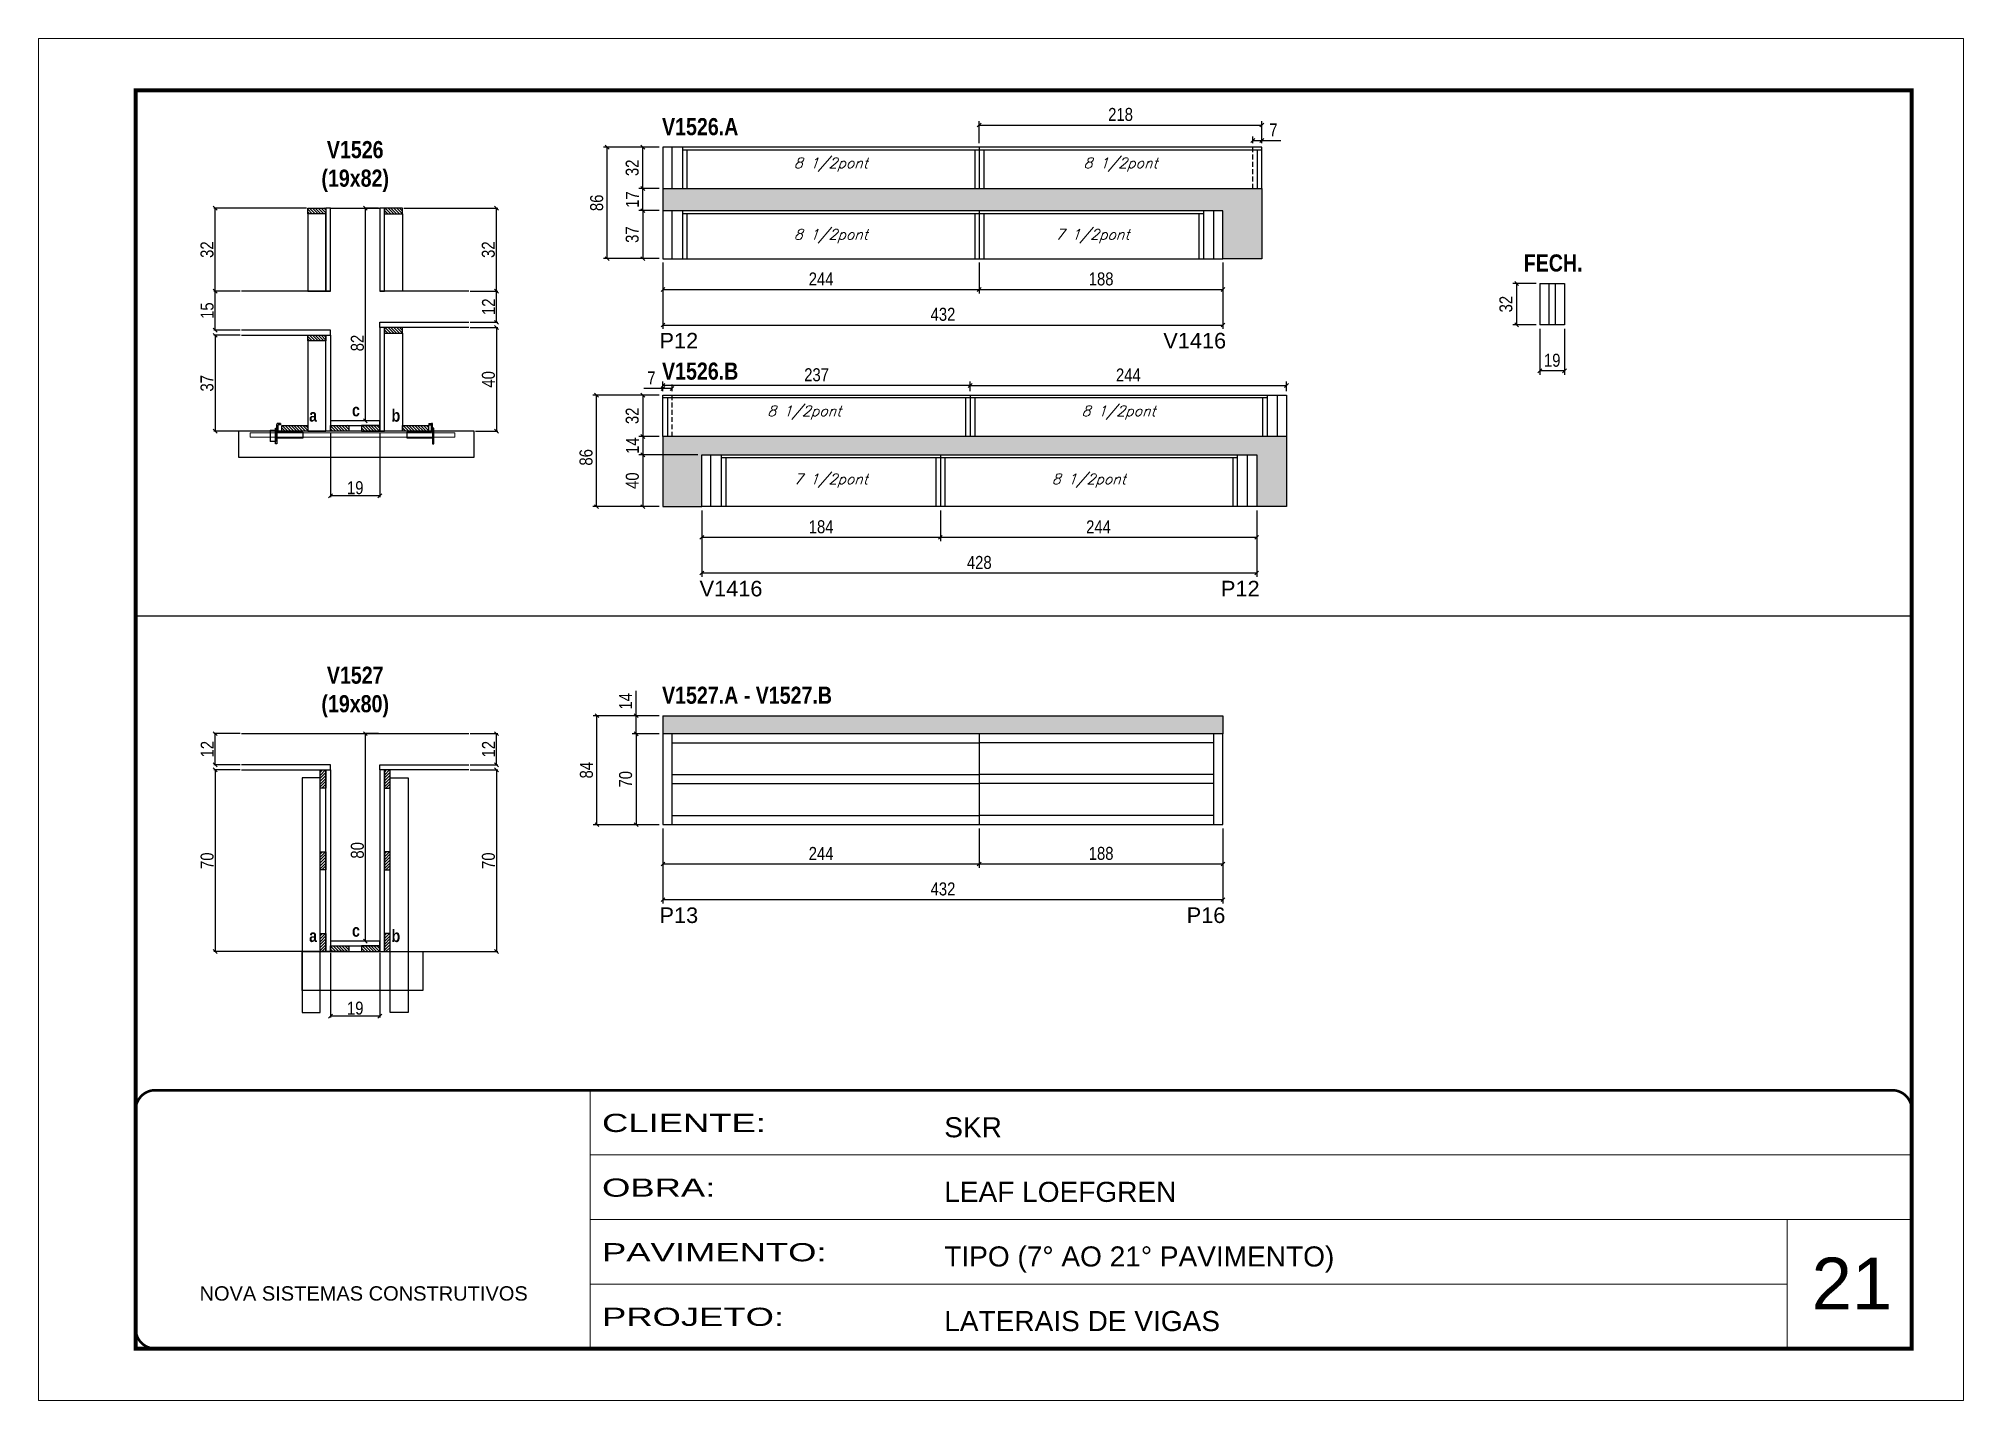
# Model space of a CAD drawing. Extents: x 3309 to 9563, y -2522 to 14608.
# Drawn here: x 3309 to 4794, y 7815 to 8865 of the extents above; entities that cross this region are included whole.
import ezdxf

# ---------------------------------------------------------------- set-up
doc = ezdxf.new("R2010")
doc.units = 0
for name, pattern in [('CONTINUO', [0]), ('DASHED', [0.75, 0.5, -0.25]), ('HIDDEN', [0.375, 0.25, -0.125])]:
    doc.linetypes.add(name, pattern=pattern)
for name, color, linetype in [('5', 5, 'Continuous'), ('barrote', 251, 'Continuous'), ('COTA', 241, 'Continuous'), ('detalhes', 4, 'Continuous'), ('NOMENCLATURA', 7, 'Continuous'), ('Painéis', 200, 'Continuous'), ('presilha', 1, 'Continuous'), ('SARR_2.2x10', 60, 'Continuous'), ('SARR_2.2x7', 40, 'Continuous'), ('SARR_3.5x7', 81, 'Continuous'), ('texto', 7, 'Continuous')]:
    doc.layers.add(name, color=color, linetype=linetype)
for name, color, linetype, lineweight in [('CARIMBO', 255, 'Continuous', 9), ('CONCRETO', 251, 'Continuous', 25), ('Folhas', 255, 'Continuous', 9), ('SARRAFO DE PRESSAO', 251, 'DASHED', 9), ('SCO-___-LAJ', 2, 'Continuous', 0)]:
    doc.layers.add(name, color=color, linetype=linetype, lineweight=lineweight)
doc.styles.add('ARIAL', font='arial.ttf')
doc.styles.add('COTA TECNICA', font='techl___.ttf', dxfattribs={"height": 10})
doc.styles.add('COTA TECNICA 2X', font='techl___.ttf', dxfattribs={"height": 10})
doc.styles.add('Romans', font='romans.shx')
doc.styles.get("Standard").update_dxf_attribs({"font": 'arial.ttf'})
doc.styles.add('TECNICA', font='techb___.ttf', dxfattribs={"height": 10})
doc.styles.add('Tecnologia', font='')
doc.styles.get('Tecnologia').set_extended_font_data('Forgotten Futurist')
doc.dimstyles.new('PAINEL', dxfattribs={"dimtxt": 10, "dimasz": 3, "dimexe": 3, "dimexo": 3, "dimgap": 3, "dimtad": 1, "dimdec": 1, "dimzin": 12, "dimdsep": 46, "dimtxsty": 'COTA TECNICA', "dimblk1": 'OBLIQUE', "dimblk2": 'OBLIQUE', "dimsah": 1, "dimcen": 0.9, "dimclrd": 4, "dimclre": 4, "dimclrt": 240, "dimadec": 1, "dimazin": 3, "dimtfac": 1, "dimtdec": 1, "dimtmove": 0, "dimatfit": 3, "dimfxl": 1, "dimtolj": 1, "dimtzin": 12, "dimarcsym": 0})
doc.dimstyles.new('SECAO', dxfattribs={"dimscale": 0.333333, "dimtxt": 5, "dimasz": 9, "dimexe": 3, "dimexo": 3, "dimgap": 3, "dimtad": 1, "dimdec": 1, "dimlfac": 0.5, "dimzin": 12, "dimdsep": 46, "dimtxsty": 'COTA TECNICA 2X', "dimblk1": 'OBLIQUE', "dimblk2": 'OBLIQUE', "dimsah": 1, "dimcen": 0.9, "dimclrd": 4, "dimclre": 4, "dimclrt": 240, "dimadec": 1, "dimazin": 3, "dimtfac": 1, "dimtdec": 1, "dimtmove": 0, "dimatfit": 3, "dimfxl": 1, "dimtolj": 1, "dimtzin": 12, "dimarcsym": 0})
pattern_1 = [(135, (36770.1903, -114949.928), (-1.122532015, -1.122532015), [])]
pattern_2 = [(135, (36684.5903, -114782.328), (-1.122532015, -1.122532015), [])]
pattern_3 = [(135, (36770.1903, -115351.1092), (-1.122532015, -1.122532015), [])]
pattern_4 = [(45, (-119985.518, -24934.4782), (-1.122532015, 1.122532015), [])]
pattern_5 = [(45, (-119985.518, -25060.4782), (-1.122532015, 1.122532015), [])]
pattern_6 = [(45, (-119985.518, -24997.4782), (-1.122532015, 1.122532015), [])]

msp = doc.modelspace()

# ---------------------------------------------------------------- texts
at = {"layer": '5', "linetype": 'Continuous'}
for s, rotation, p in [('P12', 0.00004, (3788.43, 8626.05)), ('V1416', 0.00004, (4177.07, 8626.05)), ('V1416', 359.99996, (3819.36, 8434.9)), ('P12', 359.99996, (4221.55, 8434.9)), ('P13', 0.00004, (3788.43, 8183.1)), ('P16', 0.00004, (4195.13, 8183.1))]:
    msp.add_text(s, height=12, rotation=rotation, dxfattribs=at).set_placement(p)
at = {"layer": 'CARIMBO', "style": 'ARIAL'}
msp.add_text('21', height=40, dxfattribs=at).set_placement((4677.23, 7885.13))
at = {"layer": 'detalhes', "style": 'TECNICA'}
for s, p in [('a', (3518.13, 8569.6)), ('c', (3551.2, 8573.71)), ('b', (3581.69, 8569.59)), ('a', (3518.13, 8168.42)), ('c', (3551.2, 8172.53)), ('b', (3581.69, 8168.41))]:
    msp.add_text(s, height=9.6, dxfattribs=at).set_placement(p)
at = {"layer": 'NOMENCLATURA', "style": 'TECNICA'}
for s, p in [('V1526.A', (3790.39, 8790.45)), ('FECH.', (4455.13, 8685.36)), ('V1526.B', (3790.39, 8601.96)), ('V1527.A - V1527.B', (3790.39, 8352.11))]:
    msp.add_text(s, height=13.2, dxfattribs=at).set_placement(p)
at = {"layer": 'NOMENCLATURA', "char_height": 13.2, "attachment_point": 2, "style": 'TECNICA'}
for s, insert in [('V1526\\P(19x82)', (3553.68, 8785.94)), ('V1527\\P(19x80)', (3553.68, 8380.76))]:
    msp.add_mtext_dynamic_manual_height_columns(s, width=300.2766, gutter_width=1, heights=[0], dxfattribs=dict(at, insert=insert))
at = {"layer": 'texto', "color": 2, "char_height": 8, "attachment_point": 5, "style": 'Romans'}
for s, insert in [('{\\Q19;\\C256;8 1/2pont}', (3920.6, 8767.76)), ('{\\Q19;\\C256;8 1/2pont}', (4144.1, 8767.76)), ('{\\Q19;\\C256;8 1/2pont}', (3920.6, 8712.66)), ('{\\Q19;\\C256;7 1/2pont}', (4122.44, 8712.66)), ('{\\Q19;\\C256;8 1/2pont}', (3900.1, 8576.6)), ('{\\Q19;\\C256;8 1/2pont}', (4142.6, 8576.6)), ('{\\Q19;\\C256;7 1/2pont}', (3920.6, 8524.1)), ('{\\Q19;\\C256;8 1/2pont}', (4119.6, 8524.1))]:
    msp.add_mtext(s, dxfattribs=dict(at, insert=insert))

# ---------------------------------------------------------------- blocks, each defined once
blk = doc.blocks.new('9999999999')
at = {"color": 30, "linetype": 'CONTINUO'}
for p, q in [((98564.6, 34230.2), (98564.6, 34429.4)), ((98564.6, 34379.6), (99584, 34379.6)), ((98564.6, 34329.8), (99488, 34329.8)), ((99584, 34329.8), (99488, 34329.8)), ((99488, 34329.8), (99488, 34230.2)), ((98564.6, 34280), (99488, 34280))]:
    blk.add_line(p, q, dxfattribs=at)
at = {"color": 30, "linetype": 'CONTINUO', "const_width": 2}
blk.add_lwpolyline([(99584, 34230.2), (99584, 34414.4, 0.414214), (99569, 34429.4), (98229, 34429.4, 0.414214), (98214, 34414.4), (98214, 34245.2, 0.414214), (98229, 34230.2), (99584, 34230.2)], format="xyb", dxfattribs=at)
at = {"layer": 'Folhas'}
blk.add_lwpolyline([(98139, 34190.2), (99624, 34190.2), (99624, 35240.2), (98139, 35240.2)], close=True, dxfattribs=at)
at = {"layer": 'Folhas', "color": 30, "const_width": 3}
blk.add_lwpolyline([(98214, 34230.2), (99584, 34230.2), (99584, 35200.2), (98214, 35200.2)], close=True, dxfattribs=at)
at = {"color": 7, "linetype": 'Continuous', "ltscale": 5, "style": 'ARIAL'}
for s, height, p in [('SKR', 15.48, (98837.7, 34393.1)), ('LEAF LOEFGREN', 15.483, (98837.7, 34343.3)), ('TIPO (7° AO 21° PAVIMENTO)', 15.483, (98837.7, 34293.5)), ('NOVA SISTEMAS CONSTRUTIVOS', 11.059, (98263.2, 34267.2)), ('LATERAIS DE VIGAS', 15.483, (98837.7, 34243.7))]:
    blk.add_text(s, height=height, dxfattribs=at).set_placement(p)
at = {"layer": 'Folhas', "color": 7, "style": 'Tecnologia', "width": 1.5}
for s, p in [('CLIENTE:', (98573.7, 34397.2)), ('OBRA:', (98573.7, 34347.3)), ('PAVIMENTO:', (98573.7, 34297.5)), ('PROJETO:', (98573.7, 34247.7))]:
    blk.add_text(s, height=14, dxfattribs=at).set_placement(p)
blk = doc.blocks.new('_Oblique')
at = {"color": 0, "linetype": 'ByBlock', "lineweight": -2}
blk.add_line((-0.5, -0.5), (0.5, 0.5), dxfattribs=at)
blk = doc.blocks.new('*D2131')
at = {"layer": 'COTA', "color": 4, "lineweight": -2, "transparency": 16777216}
for p, q in [((3534.7, 8561.2), (3534.7, 8511.5)), ((3572.7, 8561.2), (3572.7, 8511.5)), ((3572.7, 8512.5), (3534.7, 8512.5))]:
    blk.add_line(p, q, dxfattribs=at)
at = {"layer": 'Defpoints', "color": 0, "transparency": 16777216}
for p in [(3534.7, 8562.2), (3572.7, 8562.2), (3534.7, 8512.5)]:
    blk.add_point(p, dxfattribs=at)
at = {"layer": 'COTA', "color": 4, "lineweight": -2, "transparency": 16777216, "xscale": 3, "yscale": 3, "zscale": 3, "rotation": 180}
blk.add_blockref('_Oblique', (3534.7, 8512.5), dxfattribs=at)
at = {"layer": 'COTA', "color": 4, "lineweight": -2, "transparency": 16777216, "xscale": 3, "yscale": 3, "zscale": 3}
blk.add_blockref('_Oblique', (3572.7, 8512.5), dxfattribs=at)
at = {"layer": 'COTA', "color": 240, "transparency": 16777216, "insert": (3553.7, 8518.6), "char_height": 10, "attachment_point": 5, "style": 'COTA TECNICA 2X'}
blk.add_mtext('\\A1;19', dxfattribs=at)
blk = doc.blocks.new('*D2132')
at = {"layer": 'COTA', "color": 4, "lineweight": -2, "transparency": 16777216}
for p, q in [((3465, 8636.2), (3444.6, 8636.2)), ((3445.6, 8636.2), (3445.6, 8562.2)), ((3525.7, 8562.2), (3444.6, 8562.2))]:
    blk.add_line(p, q, dxfattribs=at)
at = {"layer": 'Defpoints', "color": 0, "transparency": 16777216}
for p in [(3466, 8636.2), (3445.6, 8562.2), (3526.7, 8562.2, 0)]:
    blk.add_point(p, dxfattribs=at)
at = {"layer": 'COTA', "color": 4, "lineweight": -2, "transparency": 16777216, "xscale": 3, "yscale": 3, "zscale": 3}
for p, rotation in [((3445.6, 8636.2), 90), ((3445.6, 8562.2), 270)]:
    blk.add_blockref('_Oblique', p, dxfattribs=dict(at, rotation=rotation))
at = {"layer": 'COTA', "color": 240, "transparency": 16777216, "insert": (3439.4, 8599.2), "char_height": 10, "attachment_point": 5, "rotation": 90, "style": 'COTA TECNICA 2X'}
blk.add_mtext('\\A1;37', dxfattribs=at)
blk = doc.blocks.new('*D2133')
at = {"layer": 'COTA', "color": 4, "lineweight": -2, "transparency": 16777216}
for p, q in [((3642.4, 8642.2), (3663.6, 8642.2)), ((3662.6, 8642.2), (3662.6, 8562.2)), ((3646.5, 8562.2), (3663.6, 8562.2))]:
    blk.add_line(p, q, dxfattribs=at)
at = {"layer": 'Defpoints', "color": 0, "transparency": 16777216}
for p in [(3641.4, 8642.2), (3645.5, 8562.2, 0), (3662.6, 8562.2)]:
    blk.add_point(p, dxfattribs=at)
at = {"layer": 'COTA', "color": 4, "lineweight": -2, "transparency": 16777216, "xscale": 3, "yscale": 3, "zscale": 3}
for p, rotation in [((3662.6, 8642.2), 90), ((3662.6, 8562.2), 270)]:
    blk.add_blockref('_Oblique', p, dxfattribs=dict(at, rotation=rotation))
at = {"layer": 'COTA', "color": 240, "transparency": 16777216, "insert": (3656.5, 8602.2), "char_height": 10, "attachment_point": 5, "rotation": 90, "style": 'COTA TECNICA 2X'}
blk.add_mtext('\\A1;40', dxfattribs=at)
blk = doc.blocks.new('*D2134')
at = {"layer": 'COTA', "color": 4, "lineweight": -2, "transparency": 16777216}
for p, q in [((3571.7, 8734.2), (3560.5, 8734.2)), ((3561.5, 8570.2), (3561.5, 8734.2)), ((3571.7, 8570.2), (3560.5, 8570.2))]:
    blk.add_line(p, q, dxfattribs=at)
at = {"layer": 'Defpoints', "color": 0, "transparency": 16777216}
for p in [(3561.5, 8734.2), (3572.7, 8734.2), (3572.7, 8570.2)]:
    blk.add_point(p, dxfattribs=at)
at = {"layer": 'COTA', "color": 4, "lineweight": -2, "transparency": 16777216, "xscale": 3, "yscale": 3, "zscale": 3}
for p, rotation in [((3561.5, 8734.2), 90), ((3561.5, 8570.2), 270)]:
    blk.add_blockref('_Oblique', p, dxfattribs=dict(at, rotation=rotation))
at = {"layer": 'COTA', "color": 240, "transparency": 16777216, "insert": (3555.4, 8630.2), "char_height": 10, "attachment_point": 5, "rotation": 90, "style": 'COTA TECNICA 2X'}
blk.add_mtext('\\A1;82', dxfattribs=at)
blk = doc.blocks.new('*D2135')
at = {"layer": 'COTA', "color": 4, "lineweight": -2, "transparency": 16777216}
for p, q in [((3642.4, 8670.2), (3663.6, 8670.2)), ((3662.6, 8646.2), (3662.6, 8670.2)), ((3642.4, 8646.2), (3663.6, 8646.2))]:
    blk.add_line(p, q, dxfattribs=at)
at = {"layer": 'Defpoints', "color": 0, "transparency": 16777216}
for p in [(3641.4, 8670.2), (3662.6, 8670.2), (3641.4, 8646.2)]:
    blk.add_point(p, dxfattribs=at)
at = {"layer": 'COTA', "color": 4, "lineweight": -2, "transparency": 16777216, "xscale": 3, "yscale": 3, "zscale": 3}
for p, rotation in [((3662.6, 8670.2), 90), ((3662.6, 8646.2), 270)]:
    blk.add_blockref('_Oblique', p, dxfattribs=dict(at, rotation=rotation))
at = {"layer": 'COTA', "color": 240, "transparency": 16777216, "insert": (3656.5, 8658.2), "char_height": 10, "attachment_point": 5, "rotation": 90, "style": 'COTA TECNICA 2X'}
blk.add_mtext('\\A1;12', dxfattribs=at)
blk = doc.blocks.new('*D2136')
at = {"layer": 'COTA', "color": 4, "lineweight": -2, "transparency": 16777216}
for p, q in [((3465, 8670.2), (3444.6, 8670.2)), ((3445.6, 8640.2), (3445.6, 8670.2)), ((3465, 8640.2), (3444.6, 8640.2))]:
    blk.add_line(p, q, dxfattribs=at)
at = {"layer": 'Defpoints', "color": 0, "transparency": 16777216}
for p in [(3445.6, 8670.2), (3466, 8670.2), (3466, 8640.2)]:
    blk.add_point(p, dxfattribs=at)
at = {"layer": 'COTA', "color": 4, "lineweight": -2, "transparency": 16777216, "xscale": 3, "yscale": 3, "zscale": 3}
for p, rotation in [((3445.6, 8670.2), 90), ((3445.6, 8640.2), 270)]:
    blk.add_blockref('_Oblique', p, dxfattribs=dict(at, rotation=rotation))
at = {"layer": 'COTA', "color": 240, "transparency": 16777216, "insert": (3439.5, 8655.2), "char_height": 10, "attachment_point": 5, "rotation": 90, "style": 'COTA TECNICA 2X'}
blk.add_mtext('\\A1;15', dxfattribs=at)
blk = doc.blocks.new('*D2137')
at = {"layer": 'COTA', "color": 4, "lineweight": -2, "transparency": 16777216}
for p, q in [((3516.1, 8734.2), (3444.6, 8734.2)), ((3445.6, 8670.2), (3445.6, 8734.2)), ((3465, 8670.2), (3444.6, 8670.2))]:
    blk.add_line(p, q, dxfattribs=at)
at = {"layer": 'Defpoints', "color": 0, "transparency": 16777216}
for p in [(3445.6, 8734.2), (3517.1, 8734.2), (3466, 8670.2)]:
    blk.add_point(p, dxfattribs=at)
at = {"layer": 'COTA', "color": 4, "lineweight": -2, "transparency": 16777216, "xscale": 3, "yscale": 3, "zscale": 3}
for p, rotation in [((3445.6, 8734.2), 90), ((3445.6, 8670.2), 270)]:
    blk.add_blockref('_Oblique', p, dxfattribs=dict(at, rotation=rotation))
at = {"layer": 'COTA', "color": 240, "transparency": 16777216, "insert": (3439.4, 8702.2), "char_height": 10, "attachment_point": 5, "rotation": 90, "style": 'COTA TECNICA 2X'}
blk.add_mtext('\\A1;32', dxfattribs=at)
blk = doc.blocks.new('*D2138')
at = {"layer": 'COTA', "color": 4, "lineweight": -2, "transparency": 16777216}
for p, q in [((3591.3, 8734.2), (3663.6, 8734.2)), ((3662.6, 8670.2), (3662.6, 8734.2)), ((3642.4, 8670.2), (3663.6, 8670.2))]:
    blk.add_line(p, q, dxfattribs=at)
at = {"layer": 'Defpoints', "color": 0, "transparency": 16777216}
for p in [(3590.3, 8734.2), (3662.6, 8734.2), (3641.4, 8670.2)]:
    blk.add_point(p, dxfattribs=at)
at = {"layer": 'COTA', "color": 4, "lineweight": -2, "transparency": 16777216, "xscale": 3, "yscale": 3, "zscale": 3}
for p, rotation in [((3662.6, 8734.2), 90), ((3662.6, 8670.2), 270)]:
    blk.add_blockref('_Oblique', p, dxfattribs=dict(at, rotation=rotation))
at = {"layer": 'COTA', "color": 240, "transparency": 16777216, "insert": (3656.4, 8702.2), "char_height": 10, "attachment_point": 5, "rotation": 90, "style": 'COTA TECNICA 2X'}
blk.add_mtext('\\A1;32', dxfattribs=at)
blk = doc.blocks.new('*D2141')
at = {"layer": 'COTA', "color": 4, "lineweight": -2, "transparency": 16777216}
for p, q in [((3791.1, 8692.3), (3791.1, 8641.1)), ((4223.1, 8692.3), (4223.1, 8641.1)), ((3791.1, 8644.1), (4223.1, 8644.1))]:
    blk.add_line(p, q, dxfattribs=at)
at = {"layer": 'Defpoints', "color": 0, "transparency": 16777216}
for p in [(3791.1, 8695.3), (4223.1, 8695.3), (4223.1, 8644.1)]:
    blk.add_point(p, dxfattribs=at)
at = {"layer": 'COTA', "color": 4, "lineweight": -2, "transparency": 16777216, "xscale": 3, "yscale": 3, "zscale": 3, "rotation": 180}
blk.add_blockref('_Oblique', (3791.1, 8644.1), dxfattribs=at)
at = {"layer": 'COTA', "color": 4, "lineweight": -2, "transparency": 16777216, "xscale": 3, "yscale": 3, "zscale": 3}
blk.add_blockref('_Oblique', (4223.1, 8644.1), dxfattribs=at)
at = {"layer": 'COTA', "color": 240, "transparency": 16777216, "insert": (4007.1, 8652.3), "char_height": 10, "attachment_point": 5, "style": 'COTA TECNICA'}
blk.add_mtext('\\A1;432', dxfattribs=at)
blk = doc.blocks.new('*D2142')
at = {"layer": 'COTA', "color": 4, "lineweight": -2, "transparency": 16777216}
for p, q in [((3791.1, 8692.3), (3791.1, 8668.5)), ((4035.1, 8692.3), (4035.1, 8668.5)), ((3791.1, 8671.5), (4035.1, 8671.5))]:
    blk.add_line(p, q, dxfattribs=at)
at = {"layer": 'Defpoints', "color": 0, "transparency": 16777216}
for p in [(3791.1, 8695.3), (4035.1, 8695.3), (4035.1, 8671.5)]:
    blk.add_point(p, dxfattribs=at)
at = {"layer": 'COTA', "color": 4, "lineweight": -2, "transparency": 16777216, "xscale": 3, "yscale": 3, "zscale": 3, "rotation": 180}
blk.add_blockref('_Oblique', (3791.1, 8671.5), dxfattribs=at)
at = {"layer": 'COTA', "color": 4, "lineweight": -2, "transparency": 16777216, "xscale": 3, "yscale": 3, "zscale": 3}
blk.add_blockref('_Oblique', (4035.1, 8671.5), dxfattribs=at)
at = {"layer": 'COTA', "color": 240, "transparency": 16777216, "insert": (3913.1, 8679.6), "char_height": 10, "attachment_point": 5, "style": 'COTA TECNICA'}
blk.add_mtext('\\A1;244', dxfattribs=at)
blk = doc.blocks.new('*D2143')
at = {"layer": 'COTA', "color": 4, "lineweight": -2, "transparency": 16777216}
for p, q in [((4035.1, 8692.3), (4035.1, 8668.5)), ((4223.1, 8692.3), (4223.1, 8668.5)), ((4035.1, 8671.5), (4223.1, 8671.5))]:
    blk.add_line(p, q, dxfattribs=at)
at = {"layer": 'Defpoints', "color": 0, "transparency": 16777216}
for p in [(4035.1, 8695.3), (4223.1, 8695.3), (4223.1, 8671.5)]:
    blk.add_point(p, dxfattribs=at)
at = {"layer": 'COTA', "color": 4, "lineweight": -2, "transparency": 16777216, "xscale": 3, "yscale": 3, "zscale": 3, "rotation": 180}
blk.add_blockref('_Oblique', (4035.1, 8671.5), dxfattribs=at)
at = {"layer": 'COTA', "color": 4, "lineweight": -2, "transparency": 16777216, "xscale": 3, "yscale": 3, "zscale": 3}
blk.add_blockref('_Oblique', (4223.1, 8671.5), dxfattribs=at)
at = {"layer": 'COTA', "color": 240, "transparency": 16777216, "insert": (4129.1, 8679.6), "char_height": 10, "attachment_point": 5, "style": 'COTA TECNICA'}
blk.add_mtext('\\A1;188', dxfattribs=at)
blk = doc.blocks.new('*D2144')
at = {"layer": 'COTA', "color": 4, "lineweight": -2, "transparency": 16777216}
for p, q in [((4035.1, 8784.3), (4035.1, 8801.3)), ((4035.1, 8798.3), (4253.1, 8798.3)), ((4253.1, 8784.3), (4253.1, 8801.3))]:
    blk.add_line(p, q, dxfattribs=at)
at = {"layer": 'Defpoints', "color": 0, "transparency": 16777216}
for p in [(4253.1, 8798.3), (4035.1, 8781.3), (4253.1, 8781.3)]:
    blk.add_point(p, dxfattribs=at)
at = {"layer": 'COTA', "color": 4, "lineweight": -2, "transparency": 16777216, "xscale": 3, "yscale": 3, "zscale": 3, "rotation": 180}
blk.add_blockref('_Oblique', (4035.1, 8798.3), dxfattribs=at)
at = {"layer": 'COTA', "color": 4, "lineweight": -2, "transparency": 16777216, "xscale": 3, "yscale": 3, "zscale": 3}
blk.add_blockref('_Oblique', (4253.1, 8798.3), dxfattribs=at)
at = {"layer": 'COTA', "color": 240, "transparency": 16777216, "insert": (4144.1, 8806.4), "char_height": 10, "attachment_point": 5, "style": 'COTA TECNICA'}
blk.add_mtext('\\A1;218', dxfattribs=at)
blk = doc.blocks.new('*D2145')
at = {"layer": 'COTA', "color": 4, "lineweight": -2, "transparency": 16777216}
for p, q in [((4246.1, 8784.3), (4246.1, 8789.4)), ((4246.1, 8786.4), (4253.1, 8786.4)), ((4253.1, 8784.3), (4253.1, 8789.4)), ((4253.1, 8786.4), (4267.8, 8786.4))]:
    blk.add_line(p, q, dxfattribs=at)
at = {"layer": 'Defpoints', "color": 0, "transparency": 16777216}
for p in [(4246.1, 8781.3), (4253.1, 8786.4), (4253.1, 8781.3)]:
    blk.add_point(p, dxfattribs=at)
at = {"layer": 'COTA', "color": 4, "lineweight": -2, "transparency": 16777216, "xscale": 3, "yscale": 3, "zscale": 3, "rotation": 180}
blk.add_blockref('_Oblique', (4246.1, 8786.4), dxfattribs=at)
at = {"layer": 'COTA', "color": 4, "lineweight": -2, "transparency": 16777216, "xscale": 3, "yscale": 3, "zscale": 3}
blk.add_blockref('_Oblique', (4253.1, 8786.4), dxfattribs=at)
at = {"layer": 'COTA', "color": 240, "transparency": 16777216, "insert": (4262, 8794.5), "char_height": 10, "attachment_point": 5, "style": 'COTA TECNICA'}
blk.add_mtext('\\A1;7', dxfattribs=at)
blk = doc.blocks.new('*D2146')
at = {"layer": 'COTA', "color": 4, "lineweight": -2, "transparency": 16777216}
for p, q in [((3788.1, 8732.3), (3772.6, 8732.3)), ((3775.6, 8732.3), (3775.6, 8695.3)), ((3788.1, 8695.3), (3772.6, 8695.3))]:
    blk.add_line(p, q, dxfattribs=at)
at = {"layer": 'Defpoints', "color": 0, "transparency": 16777216}
for p in [(3791.1, 8732.3), (3775.6, 8695.3), (3791.1, 8695.3)]:
    blk.add_point(p, dxfattribs=at)
at = {"layer": 'COTA', "color": 4, "lineweight": -2, "transparency": 16777216, "xscale": 3, "yscale": 3, "zscale": 3}
for p, rotation in [((3775.6, 8732.3), 90), ((3775.6, 8695.3), 270)]:
    blk.add_blockref('_Oblique', p, dxfattribs=dict(at, rotation=rotation))
at = {"layer": 'COTA', "color": 240, "transparency": 16777216, "insert": (3767.4, 8713.8), "char_height": 10, "attachment_point": 5, "rotation": 90, "style": 'COTA TECNICA'}
blk.add_mtext('\\A1;37', dxfattribs=at)
blk = doc.blocks.new('*D2147')
at = {"layer": 'COTA', "color": 4, "lineweight": -2, "transparency": 16777216}
for p, q in [((3788.1, 8749.3), (3772.6, 8749.3)), ((3775.6, 8732.3), (3775.6, 8749.3)), ((3788.1, 8732.3), (3772.6, 8732.3))]:
    blk.add_line(p, q, dxfattribs=at)
at = {"layer": 'Defpoints', "color": 0, "transparency": 16777216}
for p in [(3775.6, 8749.3), (3791.1, 8749.3), (3791.1, 8732.3)]:
    blk.add_point(p, dxfattribs=at)
at = {"layer": 'COTA', "color": 4, "lineweight": -2, "transparency": 16777216, "xscale": 3, "yscale": 3, "zscale": 3}
for p, rotation in [((3775.6, 8749.3), 90), ((3775.6, 8732.3), 270)]:
    blk.add_blockref('_Oblique', p, dxfattribs=dict(at, rotation=rotation))
at = {"layer": 'COTA', "color": 240, "transparency": 16777216, "insert": (3767.5, 8740.8), "char_height": 10, "attachment_point": 5, "rotation": 90, "style": 'COTA TECNICA'}
blk.add_mtext('\\A1;17', dxfattribs=at)
blk = doc.blocks.new('*D2148')
at = {"layer": 'COTA', "color": 4, "lineweight": -2, "transparency": 16777216}
for p, q in [((3788.1, 8781.3), (3772.6, 8781.3)), ((3775.6, 8749.3), (3775.6, 8781.3)), ((3788.1, 8749.3), (3772.6, 8749.3))]:
    blk.add_line(p, q, dxfattribs=at)
at = {"layer": 'Defpoints', "color": 0, "transparency": 16777216}
for p in [(3775.6, 8781.3), (3791.1, 8781.3), (3791.1, 8749.3)]:
    blk.add_point(p, dxfattribs=at)
at = {"layer": 'COTA', "color": 4, "lineweight": -2, "transparency": 16777216, "xscale": 3, "yscale": 3, "zscale": 3}
for p, rotation in [((3775.6, 8781.3), 90), ((3775.6, 8749.3), 270)]:
    blk.add_blockref('_Oblique', p, dxfattribs=dict(at, rotation=rotation))
at = {"layer": 'COTA', "color": 240, "transparency": 16777216, "insert": (3767.4, 8765.3), "char_height": 10, "attachment_point": 5, "rotation": 90, "style": 'COTA TECNICA'}
blk.add_mtext('\\A1;32', dxfattribs=at)
blk = doc.blocks.new('*D2149')
at = {"layer": 'COTA', "color": 4, "lineweight": -2, "transparency": 16777216}
for p, q in [((3788.1, 8781.3), (3745.1, 8781.3)), ((3748.1, 8695.3), (3748.1, 8781.3)), ((3788.1, 8695.3), (3745.1, 8695.3))]:
    blk.add_line(p, q, dxfattribs=at)
at = {"layer": 'Defpoints', "color": 0, "transparency": 16777216}
for p in [(3748.1, 8781.3), (3791.1, 8781.3), (3791.1, 8695.3)]:
    blk.add_point(p, dxfattribs=at)
at = {"layer": 'COTA', "color": 4, "lineweight": -2, "transparency": 16777216, "xscale": 3, "yscale": 3, "zscale": 3}
for p, rotation in [((3748.1, 8781.3), 90), ((3748.1, 8695.3), 270)]:
    blk.add_blockref('_Oblique', p, dxfattribs=dict(at, rotation=rotation))
at = {"layer": 'COTA', "color": 240, "transparency": 16777216, "insert": (3740, 8738.3), "char_height": 10, "attachment_point": 5, "rotation": 90, "style": 'COTA TECNICA'}
blk.add_mtext('\\A1;86', dxfattribs=at)
blk = doc.blocks.new('*D2152')
at = {"layer": 'COTA', "color": 4, "lineweight": -2, "transparency": 16777216}
for p, q in [((3821.1, 8501.1), (3821.1, 8449.9)), ((4249.1, 8501.1), (4249.1, 8449.9)), ((4249.1, 8452.9), (3821.1, 8452.9))]:
    blk.add_line(p, q, dxfattribs=at)
at = {"layer": 'Defpoints', "color": 0, "transparency": 16777216}
for p in [(3821.1, 8504.1), (4249.1, 8504.1), (3821.1, 8452.9)]:
    blk.add_point(p, dxfattribs=at)
at = {"layer": 'COTA', "color": 4, "lineweight": -2, "transparency": 16777216, "xscale": 3, "yscale": 3, "zscale": 3, "rotation": 180}
blk.add_blockref('_Oblique', (3821.1, 8452.9), dxfattribs=at)
at = {"layer": 'COTA', "color": 4, "lineweight": -2, "transparency": 16777216, "xscale": 3, "yscale": 3, "zscale": 3}
blk.add_blockref('_Oblique', (4249.1, 8452.9), dxfattribs=at)
at = {"layer": 'COTA', "color": 240, "transparency": 16777216, "insert": (4035.1, 8461), "char_height": 10, "attachment_point": 5, "style": 'COTA TECNICA'}
blk.add_mtext('\\A1;428', dxfattribs=at)
blk = doc.blocks.new('*D2153')
at = {"layer": 'COTA', "color": 4, "lineweight": -2, "transparency": 16777216}
for p, q in [((4005.1, 8501.1), (4005.1, 8477.4)), ((4249.1, 8501.1), (4249.1, 8477.4)), ((4249.1, 8480.4), (4005.1, 8480.4))]:
    blk.add_line(p, q, dxfattribs=at)
at = {"layer": 'Defpoints', "color": 0, "transparency": 16777216}
for p in [(4005.1, 8504.1), (4249.1, 8504.1), (4005.1, 8480.4)]:
    blk.add_point(p, dxfattribs=at)
at = {"layer": 'COTA', "color": 4, "lineweight": -2, "transparency": 16777216, "xscale": 3, "yscale": 3, "zscale": 3, "rotation": 180}
blk.add_blockref('_Oblique', (4005.1, 8480.4), dxfattribs=at)
at = {"layer": 'COTA', "color": 4, "lineweight": -2, "transparency": 16777216, "xscale": 3, "yscale": 3, "zscale": 3}
blk.add_blockref('_Oblique', (4249.1, 8480.4), dxfattribs=at)
at = {"layer": 'COTA', "color": 240, "transparency": 16777216, "insert": (4127.1, 8488.5), "char_height": 10, "attachment_point": 5, "style": 'COTA TECNICA'}
blk.add_mtext('\\A1;244', dxfattribs=at)
blk = doc.blocks.new('*D2154')
at = {"layer": 'COTA', "color": 4, "lineweight": -2, "transparency": 16777216}
for p, q in [((3821.1, 8501.1), (3821.1, 8477.4)), ((4005.1, 8501.1), (4005.1, 8477.4)), ((4005.1, 8480.4), (3821.1, 8480.4))]:
    blk.add_line(p, q, dxfattribs=at)
at = {"layer": 'Defpoints', "color": 0, "transparency": 16777216}
for p in [(3821.1, 8504.1), (4005.1, 8504.1), (3821.1, 8480.4)]:
    blk.add_point(p, dxfattribs=at)
at = {"layer": 'COTA', "color": 4, "lineweight": -2, "transparency": 16777216, "xscale": 3, "yscale": 3, "zscale": 3, "rotation": 180}
blk.add_blockref('_Oblique', (3821.1, 8480.4), dxfattribs=at)
at = {"layer": 'COTA', "color": 4, "lineweight": -2, "transparency": 16777216, "xscale": 3, "yscale": 3, "zscale": 3}
blk.add_blockref('_Oblique', (4005.1, 8480.4), dxfattribs=at)
at = {"layer": 'COTA', "color": 240, "transparency": 16777216, "insert": (3913.1, 8488.5), "char_height": 10, "attachment_point": 5, "style": 'COTA TECNICA'}
blk.add_mtext('\\A1;184', dxfattribs=at)
blk = doc.blocks.new('*D2151')
at = {"layer": 'COTA', "color": 4, "lineweight": -2, "transparency": 16777216}
for p, q in [((3791.1, 8593.1), (3791.1, 8600.5)), ((4028.1, 8593.1), (4028.1, 8600.5)), ((4028.1, 8597.5), (3791.1, 8597.5))]:
    blk.add_line(p, q, dxfattribs=at)
at = {"layer": 'Defpoints', "color": 0, "transparency": 16777216}
for p in [(3791.1, 8597.5), (3791.1, 8590.1), (4028.1, 8590.1)]:
    blk.add_point(p, dxfattribs=at)
at = {"layer": 'COTA', "color": 4, "lineweight": -2, "transparency": 16777216, "xscale": 3, "yscale": 3, "zscale": 3, "rotation": 180}
blk.add_blockref('_Oblique', (3791.1, 8597.5), dxfattribs=at)
at = {"layer": 'COTA', "color": 4, "lineweight": -2, "transparency": 16777216, "xscale": 3, "yscale": 3, "zscale": 3}
blk.add_blockref('_Oblique', (4028.1, 8597.5), dxfattribs=at)
at = {"layer": 'COTA', "color": 240, "transparency": 16777216, "insert": (3909.6, 8605.7), "char_height": 10, "attachment_point": 5, "style": 'COTA TECNICA'}
blk.add_mtext('\\A1;237', dxfattribs=at)
blk = doc.blocks.new('*D2150')
at = {"layer": 'COTA', "color": 4, "lineweight": -2, "transparency": 16777216}
for p, q in [((3791.1, 8593.1), (3791.1, 8598.2)), ((3798.1, 8593.1), (3798.1, 8598.2)), ((3791.1, 8595.2), (3776.4, 8595.2)), ((3798.1, 8595.2), (3791.1, 8595.2))]:
    blk.add_line(p, q, dxfattribs=at)
at = {"layer": 'Defpoints', "color": 0, "transparency": 16777216}
for p in [(3791.1, 8595.2), (3791.1, 8590.1), (3798.1, 8590.1)]:
    blk.add_point(p, dxfattribs=at)
at = {"layer": 'COTA', "color": 4, "lineweight": -2, "transparency": 16777216, "xscale": 3, "yscale": 3, "zscale": 3, "rotation": 180}
blk.add_blockref('_Oblique', (3791.1, 8595.2), dxfattribs=at)
at = {"layer": 'COTA', "color": 4, "lineweight": -2, "transparency": 16777216, "xscale": 3, "yscale": 3, "zscale": 3}
blk.add_blockref('_Oblique', (3798.1, 8595.2), dxfattribs=at)
at = {"layer": 'COTA', "color": 240, "transparency": 16777216, "insert": (3782.2, 8603.3), "char_height": 10, "attachment_point": 5, "style": 'COTA TECNICA'}
blk.add_mtext('\\A1;7', dxfattribs=at)
blk = doc.blocks.new('*D2155')
at = {"layer": 'COTA', "color": 4, "lineweight": -2, "transparency": 16777216}
for p, q in [((4028.1, 8593.1), (4028.1, 8600.5)), ((4272.1, 8593.1), (4272.1, 8600.5)), ((4028.1, 8597.5), (4272.1, 8597.5))]:
    blk.add_line(p, q, dxfattribs=at)
at = {"layer": 'Defpoints', "color": 0, "transparency": 16777216}
for p in [(4028.1, 8590.1), (4272.1, 8597.5), (4272.1, 8590.1)]:
    blk.add_point(p, dxfattribs=at)
at = {"layer": 'COTA', "color": 4, "lineweight": -2, "transparency": 16777216, "xscale": 3, "yscale": 3, "zscale": 3, "rotation": 180}
blk.add_blockref('_Oblique', (4028.1, 8597.5), dxfattribs=at)
at = {"layer": 'COTA', "color": 4, "lineweight": -2, "transparency": 16777216, "xscale": 3, "yscale": 3, "zscale": 3}
blk.add_blockref('_Oblique', (4272.1, 8597.5), dxfattribs=at)
at = {"layer": 'COTA', "color": 240, "transparency": 16777216, "insert": (4150.1, 8605.6), "char_height": 10, "attachment_point": 5, "style": 'COTA TECNICA'}
blk.add_mtext('\\A1;244', dxfattribs=at)
blk = doc.blocks.new('*D2156')
at = {"layer": 'COTA', "color": 4, "lineweight": -2, "transparency": 16777216}
for p, q in [((3788.1, 8590.1), (3772.6, 8590.1)), ((3775.6, 8590.1), (3775.6, 8558.1)), ((3788.1, 8558.1), (3772.6, 8558.1))]:
    blk.add_line(p, q, dxfattribs=at)
at = {"layer": 'Defpoints', "color": 0, "transparency": 16777216}
for p in [(3791.1, 8590.1), (3775.6, 8558.1), (3791.1, 8558.1)]:
    blk.add_point(p, dxfattribs=at)
at = {"layer": 'COTA', "color": 4, "lineweight": -2, "transparency": 16777216, "xscale": 3, "yscale": 3, "zscale": 3}
for p, rotation in [((3775.6, 8590.1), 90), ((3775.6, 8558.1), 270)]:
    blk.add_blockref('_Oblique', p, dxfattribs=dict(at, rotation=rotation))
at = {"layer": 'COTA', "color": 240, "transparency": 16777216, "insert": (3767.4, 8574.1), "char_height": 10, "attachment_point": 5, "rotation": 90, "style": 'COTA TECNICA'}
blk.add_mtext('\\A1;32', dxfattribs=at)
blk = doc.blocks.new('*D2157')
at = {"layer": 'COTA', "color": 4, "lineweight": -2, "transparency": 16777216}
for p, q in [((3788.1, 8558.1), (3772.6, 8558.1)), ((3775.6, 8558.1), (3775.6, 8544.1)), ((3818.1, 8544.1), (3772.6, 8544.1))]:
    blk.add_line(p, q, dxfattribs=at)
at = {"layer": 'Defpoints', "color": 0, "transparency": 16777216}
for p in [(3791.1, 8558.1), (3775.6, 8544.1), (3821.1, 8544.1)]:
    blk.add_point(p, dxfattribs=at)
at = {"layer": 'COTA', "color": 4, "lineweight": -2, "transparency": 16777216, "xscale": 3, "yscale": 3, "zscale": 3}
for p, rotation in [((3775.6, 8558.1), 90), ((3775.6, 8544.1), 270)]:
    blk.add_blockref('_Oblique', p, dxfattribs=dict(at, rotation=rotation))
at = {"layer": 'COTA', "color": 240, "transparency": 16777216, "insert": (3767.5, 8551.1), "char_height": 10, "attachment_point": 5, "rotation": 90, "style": 'COTA TECNICA'}
blk.add_mtext('\\A1;14', dxfattribs=at)
blk = doc.blocks.new('*D2158')
at = {"layer": 'COTA', "color": 4, "lineweight": -2, "transparency": 16777216}
for p, q in [((3818.1, 8544.1), (3772.6, 8544.1)), ((3775.6, 8544.1), (3775.6, 8504.1)), ((3788.1, 8504.1), (3772.6, 8504.1))]:
    blk.add_line(p, q, dxfattribs=at)
at = {"layer": 'Defpoints', "color": 0, "transparency": 16777216}
for p in [(3821.1, 8544.1), (3775.6, 8504.1), (3791.1, 8504.1)]:
    blk.add_point(p, dxfattribs=at)
at = {"layer": 'COTA', "color": 4, "lineweight": -2, "transparency": 16777216, "xscale": 3, "yscale": 3, "zscale": 3}
for p, rotation in [((3775.6, 8544.1), 90), ((3775.6, 8504.1), 270)]:
    blk.add_blockref('_Oblique', p, dxfattribs=dict(at, rotation=rotation))
at = {"layer": 'COTA', "color": 240, "transparency": 16777216, "insert": (3767.5, 8524.1), "char_height": 10, "attachment_point": 5, "rotation": 90, "style": 'COTA TECNICA'}
blk.add_mtext('\\A1;40', dxfattribs=at)
blk = doc.blocks.new('*D2159')
at = {"layer": 'COTA', "color": 4, "lineweight": -2, "transparency": 16777216}
for p, q in [((3788.1, 8590.1), (3736.9, 8590.1)), ((3739.9, 8504.1), (3739.9, 8590.1)), ((3788.1, 8504.1), (3736.9, 8504.1))]:
    blk.add_line(p, q, dxfattribs=at)
at = {"layer": 'Defpoints', "color": 0, "transparency": 16777216}
for p in [(3739.9, 8590.1), (3791.1, 8590.1), (3791.1, 8504.1)]:
    blk.add_point(p, dxfattribs=at)
at = {"layer": 'COTA', "color": 4, "lineweight": -2, "transparency": 16777216, "xscale": 3, "yscale": 3, "zscale": 3}
for p, rotation in [((3739.9, 8590.1), 90), ((3739.9, 8504.1), 270)]:
    blk.add_blockref('_Oblique', p, dxfattribs=dict(at, rotation=rotation))
at = {"layer": 'COTA', "color": 240, "transparency": 16777216, "insert": (3731.8, 8542.1), "char_height": 10, "attachment_point": 5, "rotation": 90, "style": 'COTA TECNICA'}
blk.add_mtext('\\A1;86', dxfattribs=at)
blk = doc.blocks.new('*D2160')
at = {"layer": 'COTA', "color": 4, "lineweight": -2, "transparency": 16777216}
for p, q in [((4467.6, 8641.2), (4467.6, 8605.8)), ((4486.6, 8641.2), (4486.6, 8605.8)), ((4486.6, 8608.8), (4467.6, 8608.8))]:
    blk.add_line(p, q, dxfattribs=at)
at = {"layer": 'Defpoints', "color": 0, "transparency": 16777216}
for p in [(4467.6, 8644.2), (4486.6, 8644.2), (4467.6, 8608.8)]:
    blk.add_point(p, dxfattribs=at)
at = {"layer": 'COTA', "color": 4, "lineweight": -2, "transparency": 16777216, "xscale": 3, "yscale": 3, "zscale": 3, "rotation": 180}
blk.add_blockref('_Oblique', (4467.6, 8608.8), dxfattribs=at)
at = {"layer": 'COTA', "color": 4, "lineweight": -2, "transparency": 16777216, "xscale": 3, "yscale": 3, "zscale": 3}
blk.add_blockref('_Oblique', (4486.6, 8608.8), dxfattribs=at)
at = {"layer": 'COTA', "color": 240, "transparency": 16777216, "insert": (4477.1, 8616.9), "char_height": 10, "attachment_point": 5, "style": 'COTA TECNICA'}
blk.add_mtext('\\A1;19', dxfattribs=at)
blk = doc.blocks.new('*D2161')
at = {"layer": 'COTA', "color": 4, "lineweight": -2, "transparency": 16777216}
for p, q in [((4464.6, 8676.2), (4446.7, 8676.2)), ((4449.7, 8644.2), (4449.7, 8676.2)), ((4464.6, 8644.2), (4446.7, 8644.2))]:
    blk.add_line(p, q, dxfattribs=at)
at = {"layer": 'Defpoints', "color": 0, "transparency": 16777216}
for p in [(4449.7, 8676.2), (4467.6, 8676.2), (4467.6, 8644.2)]:
    blk.add_point(p, dxfattribs=at)
at = {"layer": 'COTA', "color": 4, "lineweight": -2, "transparency": 16777216, "xscale": 3, "yscale": 3, "zscale": 3}
for p, rotation in [((4449.7, 8676.2), 90), ((4449.7, 8644.2), 270)]:
    blk.add_blockref('_Oblique', p, dxfattribs=dict(at, rotation=rotation))
at = {"layer": 'COTA', "color": 240, "transparency": 16777216, "insert": (4441.4, 8660.2), "char_height": 10, "attachment_point": 5, "rotation": 90, "style": 'COTA TECNICA'}
blk.add_mtext('\\A1;32', dxfattribs=at)
blk = doc.blocks.new('*D2162')
at = {"layer": 'COTA', "color": 4, "lineweight": -2, "transparency": 16777216}
for p, q in [((3534.7, 8160.1), (3534.7, 8110.3)), ((3572.7, 8160.1), (3572.7, 8110.3)), ((3572.7, 8111.3), (3534.7, 8111.3))]:
    blk.add_line(p, q, dxfattribs=at)
at = {"layer": 'Defpoints', "color": 0, "transparency": 16777216}
for p in [(3534.7, 8161.1), (3572.7, 8161.1), (3534.7, 8111.3)]:
    blk.add_point(p, dxfattribs=at)
at = {"layer": 'COTA', "color": 4, "lineweight": -2, "transparency": 16777216, "xscale": 3, "yscale": 3, "zscale": 3, "rotation": 180}
blk.add_blockref('_Oblique', (3534.7, 8111.3), dxfattribs=at)
at = {"layer": 'COTA', "color": 4, "lineweight": -2, "transparency": 16777216, "xscale": 3, "yscale": 3, "zscale": 3}
blk.add_blockref('_Oblique', (3572.7, 8111.3), dxfattribs=at)
at = {"layer": 'COTA', "color": 240, "transparency": 16777216, "insert": (3553.7, 8117.4), "char_height": 10, "attachment_point": 5, "style": 'COTA TECNICA 2X'}
blk.add_mtext('\\A1;19', dxfattribs=at)
blk = doc.blocks.new('*D2163')
at = {"layer": 'COTA', "color": 4, "lineweight": -2, "transparency": 16777216}
for p, q in [((3465, 8301.1), (3444.6, 8301.1)), ((3445.6, 8301.1), (3445.6, 8161.1)), ((3525.7, 8161.1), (3444.6, 8161.1))]:
    blk.add_line(p, q, dxfattribs=at)
at = {"layer": 'Defpoints', "color": 0, "transparency": 16777216}
for p in [(3466, 8301.1), (3445.6, 8161.1), (3526.7, 8161.1, 0)]:
    blk.add_point(p, dxfattribs=at)
at = {"layer": 'COTA', "color": 4, "lineweight": -2, "transparency": 16777216, "xscale": 3, "yscale": 3, "zscale": 3}
for p, rotation in [((3445.6, 8301.1), 90), ((3445.6, 8161.1), 270)]:
    blk.add_blockref('_Oblique', p, dxfattribs=dict(at, rotation=rotation))
at = {"layer": 'COTA', "color": 240, "transparency": 16777216, "insert": (3439.5, 8231.1), "char_height": 10, "attachment_point": 5, "rotation": 90, "style": 'COTA TECNICA 2X'}
blk.add_mtext('\\A1;70', dxfattribs=at)
blk = doc.blocks.new('*D2164')
at = {"layer": 'COTA', "color": 4, "lineweight": -2, "transparency": 16777216}
for p, q in [((3642.4, 8301.1), (3663.6, 8301.1)), ((3662.6, 8301.1), (3662.6, 8161.1)), ((3581.7, 8161.1), (3663.6, 8161.1))]:
    blk.add_line(p, q, dxfattribs=at)
at = {"layer": 'Defpoints', "color": 0, "transparency": 16777216}
for p in [(3641.4, 8301.1), (3580.7, 8161.1, 0), (3662.6, 8161.1)]:
    blk.add_point(p, dxfattribs=at)
at = {"layer": 'COTA', "color": 4, "lineweight": -2, "transparency": 16777216, "xscale": 3, "yscale": 3, "zscale": 3}
for p, rotation in [((3662.6, 8301.1), 90), ((3662.6, 8161.1), 270)]:
    blk.add_blockref('_Oblique', p, dxfattribs=dict(at, rotation=rotation))
at = {"layer": 'COTA', "color": 240, "transparency": 16777216, "insert": (3656.5, 8231.1), "char_height": 10, "attachment_point": 5, "rotation": 90, "style": 'COTA TECNICA 2X'}
blk.add_mtext('\\A1;70', dxfattribs=at)
blk = doc.blocks.new('*D2165')
at = {"layer": 'COTA', "color": 4, "lineweight": -2, "transparency": 16777216}
for p, q in [((3571.7, 8329.1), (3560.5, 8329.1)), ((3561.5, 8169.1), (3561.5, 8329.1)), ((3571.7, 8169.1), (3560.5, 8169.1))]:
    blk.add_line(p, q, dxfattribs=at)
at = {"layer": 'Defpoints', "color": 0, "transparency": 16777216}
for p in [(3561.5, 8329.1), (3572.7, 8329.1), (3572.7, 8169.1)]:
    blk.add_point(p, dxfattribs=at)
at = {"layer": 'COTA', "color": 4, "lineweight": -2, "transparency": 16777216, "xscale": 3, "yscale": 3, "zscale": 3}
for p, rotation in [((3561.5, 8329.1), 90), ((3561.5, 8169.1), 270)]:
    blk.add_blockref('_Oblique', p, dxfattribs=dict(at, rotation=rotation))
at = {"layer": 'COTA', "color": 240, "transparency": 16777216, "insert": (3555.4, 8239.1), "char_height": 10, "attachment_point": 5, "rotation": 90, "style": 'COTA TECNICA 2X'}
blk.add_mtext('\\A1;80', dxfattribs=at)
blk = doc.blocks.new('*D2166')
at = {"layer": 'COTA', "color": 4, "lineweight": -2, "transparency": 16777216}
for p, q in [((3642.4, 8329.1), (3663.6, 8329.1)), ((3662.6, 8305.1), (3662.6, 8329.1)), ((3642.4, 8305.1), (3663.6, 8305.1))]:
    blk.add_line(p, q, dxfattribs=at)
at = {"layer": 'Defpoints', "color": 0, "transparency": 16777216}
for p in [(3641.4, 8329.1), (3662.6, 8329.1), (3641.4, 8305.1)]:
    blk.add_point(p, dxfattribs=at)
at = {"layer": 'COTA', "color": 4, "lineweight": -2, "transparency": 16777216, "xscale": 3, "yscale": 3, "zscale": 3}
for p, rotation in [((3662.6, 8329.1), 90), ((3662.6, 8305.1), 270)]:
    blk.add_blockref('_Oblique', p, dxfattribs=dict(at, rotation=rotation))
at = {"layer": 'COTA', "color": 240, "transparency": 16777216, "insert": (3656.5, 8317.1), "char_height": 10, "attachment_point": 5, "rotation": 90, "style": 'COTA TECNICA 2X'}
blk.add_mtext('\\A1;12', dxfattribs=at)
blk = doc.blocks.new('*D2167')
at = {"layer": 'COTA', "color": 4, "lineweight": -2, "transparency": 16777216}
for p, q in [((3465, 8329.1), (3444.6, 8329.1)), ((3445.6, 8305.1), (3445.6, 8329.1)), ((3465, 8305.1), (3444.6, 8305.1))]:
    blk.add_line(p, q, dxfattribs=at)
at = {"layer": 'Defpoints', "color": 0, "transparency": 16777216}
for p in [(3445.6, 8329.1), (3466, 8329.1), (3466, 8305.1)]:
    blk.add_point(p, dxfattribs=at)
at = {"layer": 'COTA', "color": 4, "lineweight": -2, "transparency": 16777216, "xscale": 3, "yscale": 3, "zscale": 3}
for p, rotation in [((3445.6, 8329.1), 90), ((3445.6, 8305.1), 270)]:
    blk.add_blockref('_Oblique', p, dxfattribs=dict(at, rotation=rotation))
at = {"layer": 'COTA', "color": 240, "transparency": 16777216, "insert": (3439.5, 8317.1), "char_height": 10, "attachment_point": 5, "rotation": 90, "style": 'COTA TECNICA 2X'}
blk.add_mtext('\\A1;12', dxfattribs=at)
blk = doc.blocks.new('*D2168')
at = {"layer": 'COTA', "color": 4, "lineweight": -2, "transparency": 16777216}
for p, q in [((3791.1, 8255.9), (3791.1, 8198.1)), ((4223.1, 8255.9), (4223.1, 8198.1)), ((3791.1, 8201.1), (4223.1, 8201.1))]:
    blk.add_line(p, q, dxfattribs=at)
at = {"layer": 'Defpoints', "color": 0, "transparency": 16777216}
for p in [(3791.1, 8258.9), (4223.1, 8258.9), (4223.1, 8201.1)]:
    blk.add_point(p, dxfattribs=at)
at = {"layer": 'COTA', "color": 4, "lineweight": -2, "transparency": 16777216, "xscale": 3, "yscale": 3, "zscale": 3, "rotation": 180}
blk.add_blockref('_Oblique', (3791.1, 8201.1), dxfattribs=at)
at = {"layer": 'COTA', "color": 4, "lineweight": -2, "transparency": 16777216, "xscale": 3, "yscale": 3, "zscale": 3}
blk.add_blockref('_Oblique', (4223.1, 8201.1), dxfattribs=at)
at = {"layer": 'COTA', "color": 240, "transparency": 16777216, "insert": (4007.1, 8209.3), "char_height": 10, "attachment_point": 5, "style": 'COTA TECNICA'}
blk.add_mtext('\\A1;432', dxfattribs=at)
blk = doc.blocks.new('*D2169')
at = {"layer": 'COTA', "color": 4, "lineweight": -2, "transparency": 16777216}
for p, q in [((3791.1, 8255.9), (3791.1, 8225.6)), ((4035.1, 8255.9), (4035.1, 8225.6)), ((3791.1, 8228.6), (4035.1, 8228.6))]:
    blk.add_line(p, q, dxfattribs=at)
at = {"layer": 'Defpoints', "color": 0, "transparency": 16777216}
for p in [(3791.1, 8258.9), (4035.1, 8258.9), (4035.1, 8228.6)]:
    blk.add_point(p, dxfattribs=at)
at = {"layer": 'COTA', "color": 4, "lineweight": -2, "transparency": 16777216, "xscale": 3, "yscale": 3, "zscale": 3, "rotation": 180}
blk.add_blockref('_Oblique', (3791.1, 8228.6), dxfattribs=at)
at = {"layer": 'COTA', "color": 4, "lineweight": -2, "transparency": 16777216, "xscale": 3, "yscale": 3, "zscale": 3}
blk.add_blockref('_Oblique', (4035.1, 8228.6), dxfattribs=at)
at = {"layer": 'COTA', "color": 240, "transparency": 16777216, "insert": (3913.1, 8236.7), "char_height": 10, "attachment_point": 5, "style": 'COTA TECNICA'}
blk.add_mtext('\\A1;244', dxfattribs=at)
blk = doc.blocks.new('*D2170')
at = {"layer": 'COTA', "color": 4, "lineweight": -2, "transparency": 16777216}
for p, q in [((4035.1, 8255.9), (4035.1, 8225.6)), ((4223.1, 8255.9), (4223.1, 8225.6)), ((4035.1, 8228.6), (4223.1, 8228.6))]:
    blk.add_line(p, q, dxfattribs=at)
at = {"layer": 'Defpoints', "color": 0, "transparency": 16777216}
for p in [(4035.1, 8258.9), (4223.1, 8258.9), (4223.1, 8228.6)]:
    blk.add_point(p, dxfattribs=at)
at = {"layer": 'COTA', "color": 4, "lineweight": -2, "transparency": 16777216, "xscale": 3, "yscale": 3, "zscale": 3, "rotation": 180}
blk.add_blockref('_Oblique', (4035.1, 8228.6), dxfattribs=at)
at = {"layer": 'COTA', "color": 4, "lineweight": -2, "transparency": 16777216, "xscale": 3, "yscale": 3, "zscale": 3}
blk.add_blockref('_Oblique', (4223.1, 8228.6), dxfattribs=at)
at = {"layer": 'COTA', "color": 240, "transparency": 16777216, "insert": (4129.1, 8236.7), "char_height": 10, "attachment_point": 5, "style": 'COTA TECNICA'}
blk.add_mtext('\\A1;188', dxfattribs=at)
blk = doc.blocks.new('*D2171')
at = {"layer": 'COTA', "color": 4, "lineweight": -2, "transparency": 16777216}
for p, q in [((3770.4, 8342.9), (3770.4, 8362)), ((3788.1, 8342.9), (3767.4, 8342.9)), ((3770.4, 8328.9), (3770.4, 8342.9)), ((3788.1, 8328.9), (3767.4, 8328.9))]:
    blk.add_line(p, q, dxfattribs=at)
at = {"layer": 'Defpoints', "color": 0, "transparency": 16777216}
for p in [(3770.4, 8342.9), (3791.1, 8342.9), (3791.1, 8328.9)]:
    blk.add_point(p, dxfattribs=at)
at = {"layer": 'COTA', "color": 4, "lineweight": -2, "transparency": 16777216, "xscale": 3, "yscale": 3, "zscale": 3}
for p, rotation in [((3770.4, 8342.9), 90), ((3770.4, 8328.9), 270)]:
    blk.add_blockref('_Oblique', p, dxfattribs=dict(at, rotation=rotation))
at = {"layer": 'COTA', "color": 240, "transparency": 16777216, "insert": (3762.3, 8354), "char_height": 10, "attachment_point": 5, "rotation": 90, "style": 'COTA TECNICA'}
blk.add_mtext('\\A1;14', dxfattribs=at)
blk = doc.blocks.new('*D2172')
at = {"layer": 'COTA', "color": 4, "lineweight": -2, "transparency": 16777216}
for p, q in [((3788.1, 8328.9), (3767.4, 8328.9)), ((3770.4, 8328.9), (3770.4, 8258.9)), ((3788.1, 8258.9), (3767.4, 8258.9))]:
    blk.add_line(p, q, dxfattribs=at)
at = {"layer": 'Defpoints', "color": 0, "transparency": 16777216}
for p in [(3791.1, 8328.9), (3770.4, 8258.9), (3791.1, 8258.9)]:
    blk.add_point(p, dxfattribs=at)
at = {"layer": 'COTA', "color": 4, "lineweight": -2, "transparency": 16777216, "xscale": 3, "yscale": 3, "zscale": 3}
for p, rotation in [((3770.4, 8328.9), 90), ((3770.4, 8258.9), 270)]:
    blk.add_blockref('_Oblique', p, dxfattribs=dict(at, rotation=rotation))
at = {"layer": 'COTA', "color": 240, "transparency": 16777216, "insert": (3762.3, 8293.9), "char_height": 10, "attachment_point": 5, "rotation": 90, "style": 'COTA TECNICA'}
blk.add_mtext('\\A1;70', dxfattribs=at)
blk = doc.blocks.new('*D2173')
at = {"layer": 'COTA', "color": 4, "lineweight": -2, "transparency": 16777216}
for p, q in [((3788.1, 8342.9), (3737.2, 8342.9)), ((3740.2, 8258.9), (3740.2, 8342.9)), ((3788.1, 8258.9), (3737.2, 8258.9))]:
    blk.add_line(p, q, dxfattribs=at)
at = {"layer": 'Defpoints', "color": 0, "transparency": 16777216}
for p in [(3740.2, 8342.9), (3791.1, 8342.9), (3791.1, 8258.9)]:
    blk.add_point(p, dxfattribs=at)
at = {"layer": 'COTA', "color": 4, "lineweight": -2, "transparency": 16777216, "xscale": 3, "yscale": 3, "zscale": 3}
for p, rotation in [((3740.2, 8342.9), 90), ((3740.2, 8258.9), 270)]:
    blk.add_blockref('_Oblique', p, dxfattribs=dict(at, rotation=rotation))
at = {"layer": 'COTA', "color": 240, "transparency": 16777216, "insert": (3732.1, 8300.9), "char_height": 10, "attachment_point": 5, "rotation": 90, "style": 'COTA TECNICA'}
blk.add_mtext('\\A1;84', dxfattribs=at)
blk = doc.blocks.new('PRESILHA METÁLICA 1')
at = {"layer": 'presilha'}
for p, q in [((0, 13), (6, 13)), ((0, 13), (0, 0)), ((6, 0), (0, 0)), ((6, 15.5), (7.5, 15.5)), ((6, -2.5), (6, 15.5)), ((6, 13), (6, 0)), ((7.5, 10.6), (7.5, 19.9)), ((7.5, 15.5), (7.5, -2.5)), ((37.5, 4.1), (7.5, 4.1)), ((12, 21), (8.6, 21)), ((9, 11.6), (9, 18.9)), ((12, 19.5), (9.6, 19.5)), ((37.5, 11), (9.6, 11)), ((12, 21), (12, 19.5)), ((37.5, 11), (37.5, 4.1)), ((7.5, -2.5), (6, -2.5))]:
    blk.add_line(p, q, dxfattribs=at)
for centre, radius, start, end in [((8.6, 19.9), 1.14, 90, 180), ((9.6, 18.9), 0.57, 90, 180), ((9.6, 11.6), 0.57, 180, 270)]:
    blk.add_arc(centre, radius, start, end, dxfattribs=at)
blk = doc.blocks.new('PRESILHA METÁLICA 2')
at = {"layer": 'presilha'}
for p, q in [((-5.2, 23.5), (-5.2, 22)), ((-5.2, 23.5), (-1.9, 23.5)), ((-0.8, 14.6), (-0.8, 22.4)), ((-30.8, 13.5), (-30.8, 6.6)), ((-30.8, 13.5), (-2.8, 13.5)), ((-30.8, 6.6), (-0.8, 6.6)), ((-5.2, 22), (-2.8, 22)), ((-2.2, 14.1), (-2.2, 21.4)), ((0.8, 18), (-0.8, 18)), ((-0.8, 18), (-0.8, 0)), ((-0.8, 0), (0.8, 0)), ((0.8, 0), (0.8, 18))]:
    blk.add_line(p, q, dxfattribs=at)
for centre, radius, start, end in [((-1.9, 22.4), 1.14, 0, 90), ((-2.8, 21.4), 0.57, 0, 90), ((-2.8, 14.1), 0.57, 270, 0)]:
    blk.add_arc(centre, radius, start, end, dxfattribs=at)

# ---------------------------------------------------------------- dimensions: what is measured, and where the dimension line sits
at = {"layer": 'COTA'}
for base, p1, p2, picture, middle in [((4253.1, 8798.31), (4035.1, 8781.26), (4253.1, 8781.26), '*D2144', (4144.1, 8806.4)), ((4253.1, 8786.39), (4246.1, 8781.26), (4253.1, 8781.26), '*D2145', (4261.97, 8794.47)), ((4035.1, 8671.54), (3791.1, 8695.26), (4035.1, 8695.26), '*D2142', (3913.1, 8679.62)), ((4467.63, 8608.78), (4486.63, 8644.17), (4467.63, 8644.17), '*D2160', (4477.13, 8616.87)), ((4272.1, 8597.48), (4028.1, 8590.1), (4272.1, 8590.1), '*D2155', (4150.1, 8605.55)), ((3821.1, 8452.91), (4249.1, 8504.1), (3821.1, 8504.1), '*D2152', (4035.1, 8461)), ((4035.1, 8228.59), (3791.1, 8258.93), (4035.1, 8258.93), '*D2169', (3913.1, 8236.66))]:
    dim = msp.add_linear_dim(base=base, p1=p1, p2=p2, dimstyle='PAINEL', dxfattribs=at)
    dim.commit()
    dim.dimension.update_dxf_attribs({"geometry": picture, "text_midpoint": middle})
for base, p1, p2, angle, dimstyle, picture, middle in [((3748.14, 8781.26), (3791.1, 8695.26), (3791.1, 8781.26), 90, 'PAINEL', '*D2149', (3740.01, 8738.26)), ((3775.59, 8781.26), (3791.1, 8749.26), (3791.1, 8781.26), 90, 'PAINEL', '*D2148', (3767.37, 8765.26)), ((3775.59, 8749.26), (3791.1, 8732.26), (3791.1, 8749.26), 90, 'PAINEL', '*D2147', (3767.52, 8740.76)), ((3445.6, 8734.24), (3465.95, 8670.24), (3517.05, 8734.24), 90, 'SECAO', '*D2137', (3439.39, 8702.24)), ((3662.57, 8734.24), (3641.35, 8670.24), (3590.25, 8734.24), 90, 'SECAO', '*D2138', (3656.35, 8702.24)), ((3775.59, 8695.26), (3791.1, 8732.26), (3791.1, 8695.26), 90, 'PAINEL', '*D2146', (3767.37, 8713.76)), ((4223.1, 8644.06), (3791.1, 8695.26), (4223.1, 8695.26), 180, 'PAINEL', '*D2141', (4007.1, 8652.28)), ((4449.66, 8676.17), (4467.63, 8644.17), (4467.63, 8676.17), 90, 'PAINEL', '*D2161', (4441.44, 8660.17)), ((3445.6, 8670.24), (3465.95, 8640.24), (3465.95, 8670.24), 90, 'SECAO', '*D2136', (3439.49, 8655.24)), ((3662.57, 8670.24), (3641.35, 8646.24), (3641.35, 8670.24), 90, 'SECAO', '*D2135', (3656.51, 8658.24)), ((3662.57, 8562.24, 0), (3641.35, 8642.24), (3645.51, 8562.24), 90, 'SECAO', '*D2133', (3656.47, 8602.24, 0)), ((3445.6, 8562.24, 0), (3465.95, 8636.24), (3526.65, 8562.24), 90, 'SECAO', '*D2132', (3439.39, 8599.24, 0)), ((3791.1, 8595.24), (3798.1, 8590.1), (3791.1, 8590.1), 180, 'PAINEL', '*D2150', (3782.24, 8603.31)), ((3791.1, 8597.48), (4028.1, 8590.1), (3791.1, 8590.1), 180, 'PAINEL', '*D2151', (3909.6, 8605.7)), ((3775.59, 8558.1), (3791.1, 8590.1), (3791.1, 8558.1), 90, 'PAINEL', '*D2156', (3767.37, 8574.1)), ((3775.59, 8504.1), (3821.1, 8544.1), (3791.1, 8504.1), 90, 'PAINEL', '*D2158', (3767.49, 8524.1)), ((4005.1, 8480.39), (4249.1, 8504.1), (4005.1, 8504.1), 180, 'PAINEL', '*D2153', (4127.1, 8488.46)), ((3770.42, 8342.93), (3791.1, 8328.93), (3791.1, 8342.93), 90, 'PAINEL', '*D2171', (3762.35, 8353.99)), ((3740.19, 8342.93), (3791.1, 8258.93), (3791.1, 8342.93), 90, 'PAINEL', '*D2173', (3732.09, 8300.93)), ((3445.6, 8329.06), (3465.95, 8305.06), (3465.95, 8329.06), 90, 'SECAO', '*D2167', (3439.55, 8317.06)), ((3662.57, 8329.06), (3641.35, 8305.06), (3641.35, 8329.06), 90, 'SECAO', '*D2166', (3656.51, 8317.06)), ((3770.42, 8258.93), (3791.1, 8328.93), (3791.1, 8258.93), 90, 'PAINEL', '*D2172', (3762.32, 8293.93)), ((3445.6, 8161.06, 0), (3465.95, 8301.06), (3526.65, 8161.06), 90, 'SECAO', '*D2163', (3439.5, 8231.06, 0)), ((3662.57, 8161.06, 0), (3641.35, 8301.06), (3580.65, 8161.06), 90, 'SECAO', '*D2164', (3656.47, 8231.06, 0)), ((4223.1, 8201.11), (3791.1, 8258.93), (4223.1, 8258.93), 180, 'PAINEL', '*D2168', (4007.1, 8209.33))]:
    dim = msp.add_linear_dim(base=base, p1=p1, p2=p2, angle=angle, dimstyle=dimstyle, dxfattribs=at)
    dim.commit()
    dim.dimension.update_dxf_attribs({"geometry": picture, "text_midpoint": middle})
for base, p1, p2, angle, dimstyle, picture, middle in [((3561.48, 8734.24), (3572.65, 8570.24), (3572.65, 8734.24), 90, 'SECAO', '*D2134', (3561.48, 8630.24)), ((3739.88, 8590.1), (3791.1, 8504.1), (3791.1, 8590.1), 90, 'PAINEL', '*D2159', (3739.88, 8542.1)), ((3534.65, 8512.49), (3572.65, 8562.24), (3534.65, 8562.24), 180, 'SECAO', '*D2131', (3553.65, 8512.49)), ((3775.59, 8544.1), (3791.1, 8558.1), (3821.1, 8544.1), 90, 'PAINEL', '*D2157', (3775.59, 8551.1)), ((3561.48, 8329.06), (3572.65, 8169.06), (3572.65, 8329.06), 90, 'SECAO', '*D2165', (3561.48, 8239.06)), ((3534.65, 8111.31), (3572.65, 8161.06), (3534.65, 8161.06), 180, 'SECAO', '*D2162', (3553.65, 8111.31))]:
    dim = msp.add_linear_dim(base=base, p1=p1, p2=p2, angle=angle, dimstyle=dimstyle, dxfattribs=at)
    dim.commit()
    dim.dimension.update_dxf_attribs({"geometry": picture, "text_midpoint": middle, "dimtype": 160})
for base, p1, p2, picture, middle in [((4223.1, 8671.54), (4035.1, 8695.26), (4223.1, 8695.26), '*D2143', (4129.1, 8679.64)), ((4223.1, 8228.59), (4035.1, 8258.93), (4223.1, 8258.93), '*D2170', (4129.1, 8236.69))]:
    dim = msp.add_linear_dim(base=base, p1=p1, p2=p2, dimstyle='PAINEL', override={"dimtmove": 1}, dxfattribs=at)
    dim.commit()
    dim.dimension.update_dxf_attribs({"geometry": picture, "text_midpoint": middle})
dim = msp.add_linear_dim(base=(3821.1, 8480.39), p1=(4005.1, 8504.1), p2=(3821.1, 8504.1), angle=180, dimstyle='PAINEL', override={"dimtmove": 1}, dxfattribs=at)
dim.commit()
dim.dimension.update_dxf_attribs({"geometry": '*D2154', "text_midpoint": (3913.1, 8488.48)})

# ---------------------------------------------------------------- hatches: boundary and pattern name
at = {"layer": 'COTA'}
h = msp.add_hatch(dxfattribs=at)
h.set_pattern_fill('AR-CONC', color=256, scale=0.03)
h.set_pattern_definition([(50, (0, 15.729), (5.46554, -0.4781726), [0.5715, -6.2865]), (355, (0, 15.729), (-1.0573026, 5.7317054), [0.4572, -5.0292175]), (100.451445, (0.4555, 15.689), (4.4082374, 5.2535326), [0.4857003, -5.3427073]), (46.1842, (0, 17.253), (8.132371, -1.26127), [0.85725, -9.42975]), (96.63556, (0.678, 17.148), (7.122124, 7.422784), [0.728551, -8.014068]), (351.18415, (0, 17.253), (7.122124, 7.422784), [0.685799, -7.543792]), (21, (0.762, 16.872), (4.5484317, -3.067956), [0.5715, -6.2865]), (326, (0.762, 16.872), (1.854061, 5.525639), [0.4572, -5.0292]), (71.451445, (1.141, 16.616), (6.4024926, 2.457683), [0.4857003, -5.342698]), (37.5, (0, 15.7288), (0.0926581, 2.53665117), [0, -4.96824, 0, -5.1054, 0, -5.04825]), (7.5, (0, 15.7288), (2.0045899, 3.00541724), [0, -2.91084, 0, -4.85394, 0, -1.92405]), (327.5, (-1.6993, 15.7288), (4.06771786, -0.1718623), [0, -1.905, 0, -5.9436, 0, -7.8867]), (317.5, (-2.4613, 15.7288), (4.4438754, 0.7627947), [0, -2.4765, 0, -3.94716, 0, -5.6007])])
h.paths.add_polyline_path([(4253.1, 8749.26), (3791.1, 8749.26), (3791.1, 8732.26), (4223.1, 8732.26), (4223.1, 8695.26), (4253.1, 8695.26)])
h = msp.add_hatch(dxfattribs=at)
h.set_pattern_fill('AR-CONC', color=256, scale=0.03)
h.set_pattern_definition([(50, (-4, 49.905), (5.46554, -0.4781726), [0.5715, -6.2865]), (355, (-4, 49.905), (-1.0573026, 5.7317054), [0.4572, -5.0292175]), (100.451445, (-3.5445, 49.865), (4.4082374, 5.2535326), [0.4857003, -5.3427073]), (46.1842, (-4, 51.429), (8.132371, -1.26127), [0.85725, -9.42975]), (96.63556, (-3.322, 51.324), (7.122124, 7.422784), [0.728551, -8.014068]), (351.18415, (-4, 51.429), (7.122124, 7.422784), [0.685799, -7.543792]), (21, (-3.238, 51.048), (4.5484317, -3.067956), [0.5715, -6.2865]), (326, (-3.238, 51.048), (1.854061, 5.525639), [0.4572, -5.0292]), (71.451445, (-2.859, 50.7924), (6.4024926, 2.457683), [0.4857003, -5.342698]), (37.5, (-4, 49.905), (0.0926581, 2.53665117), [0, -4.96824, 0, -5.1054, 0, -5.04825]), (7.5, (-4, 49.905), (2.0045899, 3.00541724), [0, -2.91084, 0, -4.85394, 0, -1.92405]), (327.5, (-5.6993, 49.905), (4.06771786, -0.1718623), [0, -1.905, 0, -5.9436, 0, -7.8867]), (317.5, (-6.4613, 49.905), (4.4438754, 0.7627947), [0, -2.4765, 0, -3.94716, 0, -5.6007])])
h.paths.add_polyline_path([(3791.1, 8504.1), (3821.1, 8504.1), (3821.1, 8544.1), (4249.1, 8544.1), (4249.1, 8504.1), (4272.1, 8504.1), (4272.1, 8558.1), (3791.1, 8558.1)])
h = msp.add_hatch(dxfattribs=at)
h.set_pattern_fill('AR-CONC', color=256, scale=0.03)
h.set_pattern_definition([(50, (-3202.2976, -3872.5384), (5.46554, -0.4781726), [0.5715, -6.2865]), (355, (-3202.2976, -3872.5384), (-1.0573026, 5.7317054), [0.4572, -5.0292175]), (100.451445, (-3201.842, -3872.578), (4.4082374, 5.2535326), [0.4857003, -5.3427073]), (46.1842, (-3202.2976, -3871.0144), (8.1323712, -1.2612698), [0.85725, -9.42975]), (96.63556, (-3201.62, -3871.1195), (7.122124, 7.4227837), [0.7285507, -8.0140682]), (351.18415, (-3202.2976, -3871.014), (7.122124, 7.4227837), [0.685799, -7.543792]), (21, (-3201.5356, -3871.3954), (4.5484317, -3.067956), [0.5715, -6.2865]), (326, (-3201.5356, -3871.3954), (1.8540609, 5.525639), [0.4572, -5.0292]), (71.451445, (-3201.1565, -3871.651), (6.4024926, 2.457683), [0.4857003, -5.3426981]), (37.5, (-3202.2976, -3872.5384), (0.0926581, 2.53665117), [0, -4.96824, 0, -5.1054, 0, -5.04825]), (7.5, (-3202.2976, -3872.5384), (2.0045899, 3.00541724), [0, -2.91084, 0, -4.85394, 0, -1.92405]), (327.5, (-3203.9968, -3872.5384), (4.06771786, -0.17186232), [0, -1.905, 0, -5.9436, 0, -7.8867]), (317.5, (-3204.7588, -3872.5384), (4.4438754, 0.7627947), [0, -2.4765, 0, -3.94716, 0, -5.6007])])
h.paths.add_polyline_path([(3791.1, 8342.93), (3791.1, 8328.93), (4223.1, 8328.93), (4223.1, 8342.93)])
at = {"layer": 'SARR_2.2x10'}
h = msp.add_hatch(dxfattribs=at)
h.set_pattern_fill('ANSI31', color=256, scale=0.5, angle=90)
h.set_pattern_definition([(135, (36690.5903, -114949.928), (-1.122532015, -1.122532015), [])])
h.paths.add_polyline_path([(3497.05, 8566.64), (3497.05, 8562.24), (3517.05, 8562.24), (3517.05, 8566.64)])
h = msp.add_hatch(dxfattribs=at)
h.set_pattern_fill('ANSI31', color=256, scale=0.5, angle=90)
h.set_pattern_definition([(135, (36783.7903, -114949.928), (-1.122532015, -1.122532015), [])])
h.paths.add_polyline_path([(3590.25, 8566.64), (3590.25, 8562.24), (3610.25, 8562.24), (3610.25, 8566.64)])
at = {"layer": 'SARR_2.2x7'}
h = msp.add_hatch(dxfattribs=at)
h.set_pattern_fill('ANSI31', color=256, scale=0.5, angle=90)
h.set_pattern_definition(pattern_2)
h.paths.add_polyline_path([(3531.05, 8734.24), (3531.05, 8729.84), (3517.05, 8729.84), (3517.05, 8734.24)])
h = msp.add_hatch(dxfattribs=at)
h.set_pattern_fill('ANSI31', color=256, scale=0.5, angle=90)
h.set_pattern_definition(pattern_2)
h.paths.add_polyline_path([(3576.25, 8734.24), (3576.25, 8729.84), (3590.25, 8729.84), (3590.25, 8734.24)])
h = msp.add_hatch(dxfattribs=at)
h.set_pattern_fill('ANSI31', color=256, scale=0.5, angle=90)
h.set_pattern_definition([(135, (36684.5903, -114880.328), (-1.122532015, -1.122532015), [])])
h.paths.add_polyline_path([(3531.05, 8636.24), (3531.05, 8631.84), (3517.05, 8631.84), (3517.05, 8636.24)])
h = msp.add_hatch(dxfattribs=at)
h.set_pattern_fill('ANSI31', color=256, scale=0.5, angle=90)
h.set_pattern_definition([(135, (36684.5903, -114874.328), (-1.122532015, -1.122532015), [])])
h.paths.add_polyline_path([(3576.25, 8642.24), (3576.25, 8637.84), (3590.25, 8637.84), (3590.25, 8642.24)])
h = msp.add_hatch(dxfattribs=at)
h.set_pattern_fill('ANSI31', color=256, scale=0.5, angle=90)
h.set_pattern_definition(pattern_1)
h.paths.add_polyline_path([(3548.65, 8562.24), (3548.65, 8566.64), (3534.65, 8566.64), (3534.65, 8562.24)])
h = msp.add_hatch(dxfattribs=at)
h.set_pattern_fill('ANSI31', color=256, scale=0.5, angle=90)
h.set_pattern_definition(pattern_1)
h.paths.add_polyline_path([(3558.65, 8566.64), (3558.65, 8562.24), (3572.65, 8562.24), (3572.65, 8566.64)])
h = msp.add_hatch(dxfattribs=at)
h.set_pattern_fill('ANSI31', color=256, scale=0.5)
h.set_pattern_definition(pattern_4)
h.paths.add_polyline_path([(3526.65, 8287.06), (3531.05, 8287.06), (3531.05, 8301.06), (3526.65, 8301.06)])
h = msp.add_hatch(dxfattribs=at)
h.set_pattern_fill('ANSI31', color=256, scale=0.5)
h.set_pattern_definition(pattern_4)
h.paths.add_polyline_path([(3580.65, 8287.06), (3576.25, 8287.06), (3576.25, 8301.06), (3580.65, 8301.06)])
h = msp.add_hatch(dxfattribs=at)
h.set_pattern_fill('ANSI31', color=256, scale=0.5)
h.set_pattern_definition(pattern_6)
h.paths.add_polyline_path([(3526.65, 8224.06), (3531.05, 8224.06), (3531.05, 8238.06), (3526.65, 8238.06)])
h = msp.add_hatch(dxfattribs=at)
h.set_pattern_fill('ANSI31', color=256, scale=0.5)
h.set_pattern_definition(pattern_6)
h.paths.add_polyline_path([(3580.65, 8224.06), (3576.25, 8224.06), (3576.25, 8238.06), (3580.65, 8238.06)])
h = msp.add_hatch(dxfattribs=at)
h.set_pattern_fill('ANSI31', color=256, scale=0.5)
h.set_pattern_definition(pattern_5)
h.paths.add_polyline_path([(3526.65, 8161.06), (3531.05, 8161.06), (3531.05, 8175.06), (3526.65, 8175.06)])
h = msp.add_hatch(dxfattribs=at)
h.set_pattern_fill('ANSI31', color=256, scale=0.5)
h.set_pattern_definition(pattern_5)
h.paths.add_polyline_path([(3580.65, 8161.06), (3576.25, 8161.06), (3576.25, 8175.06), (3580.65, 8175.06)])
h = msp.add_hatch(dxfattribs=at)
h.set_pattern_fill('ANSI31', color=256, scale=0.5, angle=90)
h.set_pattern_definition(pattern_3)
h.paths.add_polyline_path([(3548.65, 8161.06), (3548.65, 8165.46), (3534.65, 8165.46), (3534.65, 8161.06)])
h = msp.add_hatch(dxfattribs=at)
h.set_pattern_fill('ANSI31', color=256, scale=0.5, angle=90)
h.set_pattern_definition(pattern_3)
h.paths.add_polyline_path([(3558.65, 8165.46), (3558.65, 8161.06), (3572.65, 8161.06), (3572.65, 8165.46)])

# ---------------------------------------------------------------- linework, layer by layer
at = {"layer": 'barrote'}
msp.add_lwpolyline([(3463.6, 8542.24), (3645.51, 8542.24), (3645.51, 8562.24), (3463.6, 8562.24)], close=True, dxfattribs=at)
at = {"layer": 'CONCRETO', "linetype": 'Continuous'}
for p, q in [((3534.65, 8734.24), (3572.65, 8734.24)), ((3534.65, 8670.24), (3465.95, 8670.24)), ((3641.35, 8670.24), (3572.65, 8670.24)), ((3641.35, 8329.06), (3465.95, 8329.06))]:
    msp.add_line(p, q, dxfattribs=at)
at = {"layer": 'COTA'}
for p, q in [((3791.1, 8749.26), (3791.1, 8732.26)), ((4253.1, 8749.26), (4253.1, 8695.26)), ((4253.1, 8695.26), (4223.1, 8695.26)), ((3791.1, 8558.1), (3791.1, 8504.1)), ((4272.1, 8558.1), (4272.1, 8504.1)), ((3791.1, 8504.1), (3821.1, 8504.1)), ((4272.1, 8504.1), (4249.1, 8504.1)), ((3384.37, 8419.8), (4754.37, 8419.8)), ((3791.1, 8342.93), (3791.1, 8328.93)), ((3791.1, 8342.93), (4223.1, 8342.93)), ((4223.1, 8342.93), (4223.1, 8328.93))]:
    msp.add_line(p, q, dxfattribs=at)
at = {"layer": 'Painéis', "linetype": 'ByBlock'}
for p, q in [((4253.1, 8781.26), (3791.1, 8781.26)), ((3791.1, 8781.26), (3791.1, 8749.26)), ((4035.1, 8781.26), (4035.1, 8749.26)), ((4253.1, 8749.26), (4253.1, 8781.26)), ((3791.1, 8749.26), (4253.1, 8749.26)), ((4223.1, 8732.26), (3791.1, 8732.26)), ((3791.1, 8732.26), (3791.1, 8695.26)), ((4035.1, 8732.26), (4035.1, 8695.26)), ((4223.1, 8695.26), (4223.1, 8732.26)), ((3791.1, 8695.26), (4223.1, 8695.26)), ((4467.63, 8676.17), (4467.63, 8644.17)), ((4467.63, 8676.17), (4486.63, 8676.17)), ((4486.63, 8676.17), (4486.63, 8644.17)), ((4486.63, 8644.17), (4467.63, 8644.17)), ((3791.1, 8558.1), (3791.1, 8590.1)), ((3791.1, 8590.1), (4272.1, 8590.1)), ((4028.1, 8590.1), (4028.1, 8558.1)), ((4272.1, 8590.1), (4272.1, 8558.1)), ((4272.1, 8558.1), (3791.1, 8558.1)), ((3821.1, 8504.1), (3821.1, 8544.1)), ((3821.1, 8544.1), (4249.1, 8544.1)), ((4005.1, 8544.1), (4005.1, 8504.1)), ((4249.1, 8544.1), (4249.1, 8504.1)), ((4249.1, 8504.1), (3821.1, 8504.1)), ((4223.1, 8328.93), (3791.1, 8328.93)), ((3791.1, 8328.93), (3791.1, 8258.93)), ((4035.1, 8328.93), (4035.1, 8258.93)), ((4223.1, 8258.93), (4223.1, 8328.93)), ((3791.1, 8258.93), (4223.1, 8258.93))]:
    msp.add_line(p, q, dxfattribs=at)
at = {"layer": 'Painéis', "linetype": 'Continuous'}
for points in [[(3531.05, 8670.24), (3534.65, 8670.24), (3534.65, 8734.24), (3531.05, 8734.24)], [(3572.65, 8670.24), (3576.25, 8670.24), (3576.25, 8734.24), (3572.65, 8734.24)], [(3531.05, 8562.24), (3531.05, 8636.24), (3534.65, 8636.24), (3534.65, 8562.24)], [(3576.25, 8562.24), (3576.25, 8642.24), (3572.65, 8642.24), (3572.65, 8562.24)], [(3572.65, 8570.24), (3534.65, 8570.24), (3534.65, 8566.64), (3572.65, 8566.64)], [(3531.05, 8161.06), (3531.05, 8301.06), (3534.65, 8301.06), (3534.65, 8161.06)], [(3576.25, 8161.06), (3576.25, 8301.06), (3572.65, 8301.06), (3572.65, 8161.06)], [(3572.65, 8169.06), (3534.65, 8169.06), (3534.65, 8165.46), (3572.65, 8165.46)]]:
    msp.add_lwpolyline(points, close=True, dxfattribs=at)
at = {"layer": 'Painéis', "linetype": 'Continuous', "elevation": 0}
for points in [[(3641.35, 8642.24), (3572.65, 8642.24), (3572.65, 8646.24), (3641.35, 8646.24)], [(3465.95, 8636.24), (3534.65, 8636.24), (3534.65, 8640.24), (3465.95, 8640.24)], [(3465.95, 8301.06), (3534.65, 8301.06), (3534.65, 8305.06), (3465.95, 8305.06)], [(3641.35, 8301.06), (3572.65, 8301.06), (3572.65, 8305.06), (3641.35, 8305.06)]]:
    msp.add_lwpolyline(points, dxfattribs=at)
at = {"layer": 'SARR_2.2x10'}
for points in [[(3497.05, 8566.64), (3517.05, 8566.64), (3517.05, 8562.24), (3497.05, 8562.24)], [(3590.25, 8566.64), (3610.25, 8566.64), (3610.25, 8562.24), (3590.25, 8562.24)]]:
    msp.add_lwpolyline(points, close=True, dxfattribs=at)
at = {"layer": 'SARR_2.2x7', "linetype": 'Continuous'}
for p, q in [((3798.1, 8749.26), (3798.1, 8781.26)), ((3806.1, 8779.06), (4035.1, 8779.06)), ((4035.1, 8779.06), (4253.1, 8779.06)), ((3798.1, 8695.26), (3798.1, 8732.26)), ((4216.1, 8695.26), (4216.1, 8732.26)), ((3806.1, 8730.06), (4035.1, 8730.06)), ((4035.1, 8730.06), (4208.1, 8730.06)), ((4474.63, 8644.17), (4474.63, 8676.17)), ((4479.63, 8644.17), (4479.63, 8676.17)), ((4028.1, 8587.9), (3791.1, 8587.9)), ((4257.1, 8587.9), (4028.1, 8587.9)), ((4265.1, 8558.1), (4265.1, 8590.1)), ((3828.1, 8504.1), (3828.1, 8544.1)), ((3836.1, 8541.9), (4005.1, 8541.9)), ((4005.1, 8541.9), (4234.1, 8541.9)), ((4242.1, 8504.1), (4242.1, 8544.1)), ((3798.1, 8258.93), (3798.1, 8328.93)), ((3798.1, 8321.93), (4035.1, 8321.93)), ((4216.1, 8321.93), (4035.1, 8321.93)), ((4216.1, 8258.93), (4216.1, 8328.93)), ((3798.1, 8297.54), (4035.1, 8297.54)), ((3798.1, 8290.54), (4035.1, 8290.54)), ((4216.1, 8297.54), (4035.1, 8297.54)), ((4216.1, 8290.54), (4035.1, 8290.54)), ((3798.1, 8265.93), (4035.1, 8265.93)), ((4216.1, 8265.93), (4035.1, 8265.93))]:
    msp.add_line(p, q, dxfattribs=at)
at = {"layer": 'SARR_2.2x7', "linetype": 'HIDDEN', "ltscale": 15}
for p, q in [((4246.1, 8749.26), (4246.1, 8781.26)), ((3798.1, 8558.1), (3798.1, 8590.1))]:
    msp.add_line(p, q, dxfattribs=at)
at = {"layer": 'SARR_2.2x7', "elevation": 0}
for points in [[(3517.05, 8734.24), (3531.05, 8734.24), (3531.05, 8729.84), (3517.05, 8729.84)], [(3590.25, 8734.24), (3576.25, 8734.24), (3576.25, 8729.84), (3590.25, 8729.84)]]:
    msp.add_lwpolyline(points, close=True, dxfattribs=at)
at = {"layer": 'SARR_2.2x7'}
for points in [[(3517.05, 8636.24), (3531.05, 8636.24), (3531.05, 8631.84), (3517.05, 8631.84)], [(3590.25, 8642.24), (3576.25, 8642.24), (3576.25, 8637.84), (3590.25, 8637.84)], [(3534.65, 8566.64), (3548.65, 8566.64), (3548.65, 8562.24), (3534.65, 8562.24)], [(3572.65, 8566.64), (3558.65, 8566.64), (3558.65, 8562.24), (3572.65, 8562.24)], [(3531.05, 8301.06), (3531.05, 8287.06), (3526.65, 8287.06), (3526.65, 8301.06)], [(3576.25, 8301.06), (3576.25, 8287.06), (3580.65, 8287.06), (3580.65, 8301.06)], [(3531.05, 8238.06), (3531.05, 8224.06), (3526.65, 8224.06), (3526.65, 8238.06)], [(3576.25, 8238.06), (3576.25, 8224.06), (3580.65, 8224.06), (3580.65, 8238.06)], [(3531.05, 8175.06), (3531.05, 8161.06), (3526.65, 8161.06), (3526.65, 8175.06)], [(3576.25, 8175.06), (3576.25, 8161.06), (3580.65, 8161.06), (3580.65, 8175.06)], [(3534.65, 8165.46), (3548.65, 8165.46), (3548.65, 8161.06), (3534.65, 8161.06)], [(3572.65, 8165.46), (3558.65, 8165.46), (3558.65, 8161.06), (3572.65, 8161.06)]]:
    msp.add_lwpolyline(points, close=True, dxfattribs=at)
at = {"layer": 'SARR_3.5x7'}
for p, q in [((3806.1, 8781.26), (3806.1, 8749.26)), ((3809.6, 8779.06), (3809.6, 8749.26)), ((4031.6, 8779.06), (4031.6, 8749.26)), ((4038.6, 8779.06), (4038.6, 8749.26)), ((4249.6, 8779.06), (4249.6, 8749.26)), ((3806.1, 8732.26), (3806.1, 8695.26)), ((4208.1, 8732.26), (4208.1, 8695.26)), ((3809.6, 8730.06), (3809.6, 8695.26)), ((4031.6, 8730.06), (4031.6, 8695.26)), ((4038.6, 8730.06), (4038.6, 8695.26)), ((4204.6, 8730.06), (4204.6, 8695.26)), ((3794.6, 8587.9), (3794.6, 8558.1)), ((4024.6, 8587.9), (4024.6, 8558.1)), ((4031.6, 8587.9), (4031.6, 8558.1)), ((4253.6, 8587.9), (4253.6, 8558.1)), ((4257.1, 8590.1), (4257.1, 8558.1)), ((3836.1, 8544.1), (3836.1, 8504.1)), ((3839.6, 8541.9), (3839.6, 8504.1)), ((4001.6, 8541.9), (4001.6, 8504.1)), ((4008.6, 8541.9), (4008.6, 8504.1)), ((4230.6, 8541.9), (4230.6, 8504.1)), ((4234.1, 8544.1), (4234.1, 8504.1))]:
    msp.add_line(p, q, dxfattribs=at)
for points in [[(3531.05, 8729.84), (3517.05, 8729.84), (3517.05, 8670.24), (3531.05, 8670.24)], [(3576.25, 8729.84), (3590.25, 8729.84), (3590.25, 8670.24), (3576.25, 8670.24)], [(3526.65, 8295.06), (3512.65, 8295.06), (3512.65, 8114.08), (3526.65, 8114.08)], [(3580.65, 8295.06), (3594.65, 8295.06), (3594.65, 8114.08), (3580.65, 8114.08)], [(3512.65, 8161.06), (3605.84, 8161.06), (3605.84, 8130.97), (3512.65, 8130.97)]]:
    msp.add_lwpolyline(points, close=True, dxfattribs=at)
at = {"layer": 'SARR_3.5x7', "elevation": 0}
for points in [[(3531.05, 8631.84), (3517.05, 8631.84), (3517.05, 8562.24), (3531.05, 8562.24)], [(3576.25, 8637.84), (3590.25, 8637.84), (3590.25, 8562.24), (3576.25, 8562.24)]]:
    msp.add_lwpolyline(points, close=True, dxfattribs=at)
at = {"layer": 'SCO-___-LAJ', "color": 1}
msp.add_lwpolyline([(3472.6, 8560.91), (3630.43, 8560.91), (3630.43, 8557.71), (3472.6, 8557.71)], close=True, dxfattribs=at)

# ---------------------------------------------------------------- block references
at = {"layer": 'presilha', "xscale": 0.6666666666666666, "yscale": 0.6666666666666666, "zscale": 0.6666666666666666}
for name, p in [('PRESILHA METÁLICA 1', (3488.18, 8554.27)), ('PRESILHA METÁLICA 2', (3613.93, 8552.61))]:
    msp.add_blockref(name, p, dxfattribs=at)
at = {"layer": 'SARRAFO DE PRESSAO', "color": 6, "linetype": 'ByBlock'}
msp.add_blockref('9999999999', (-94829.61, -26375.22), dxfattribs=at)

msp.set_redraw_order([(e.dxf.handle, doc.entitydb.next_handle()) for e in msp.query("TEXT MTEXT ATTDEF DIMENSION ARC_DIMENSION")])  # texts and dimensions are drawn at this point

doc.saveas('drawing.dxf')
